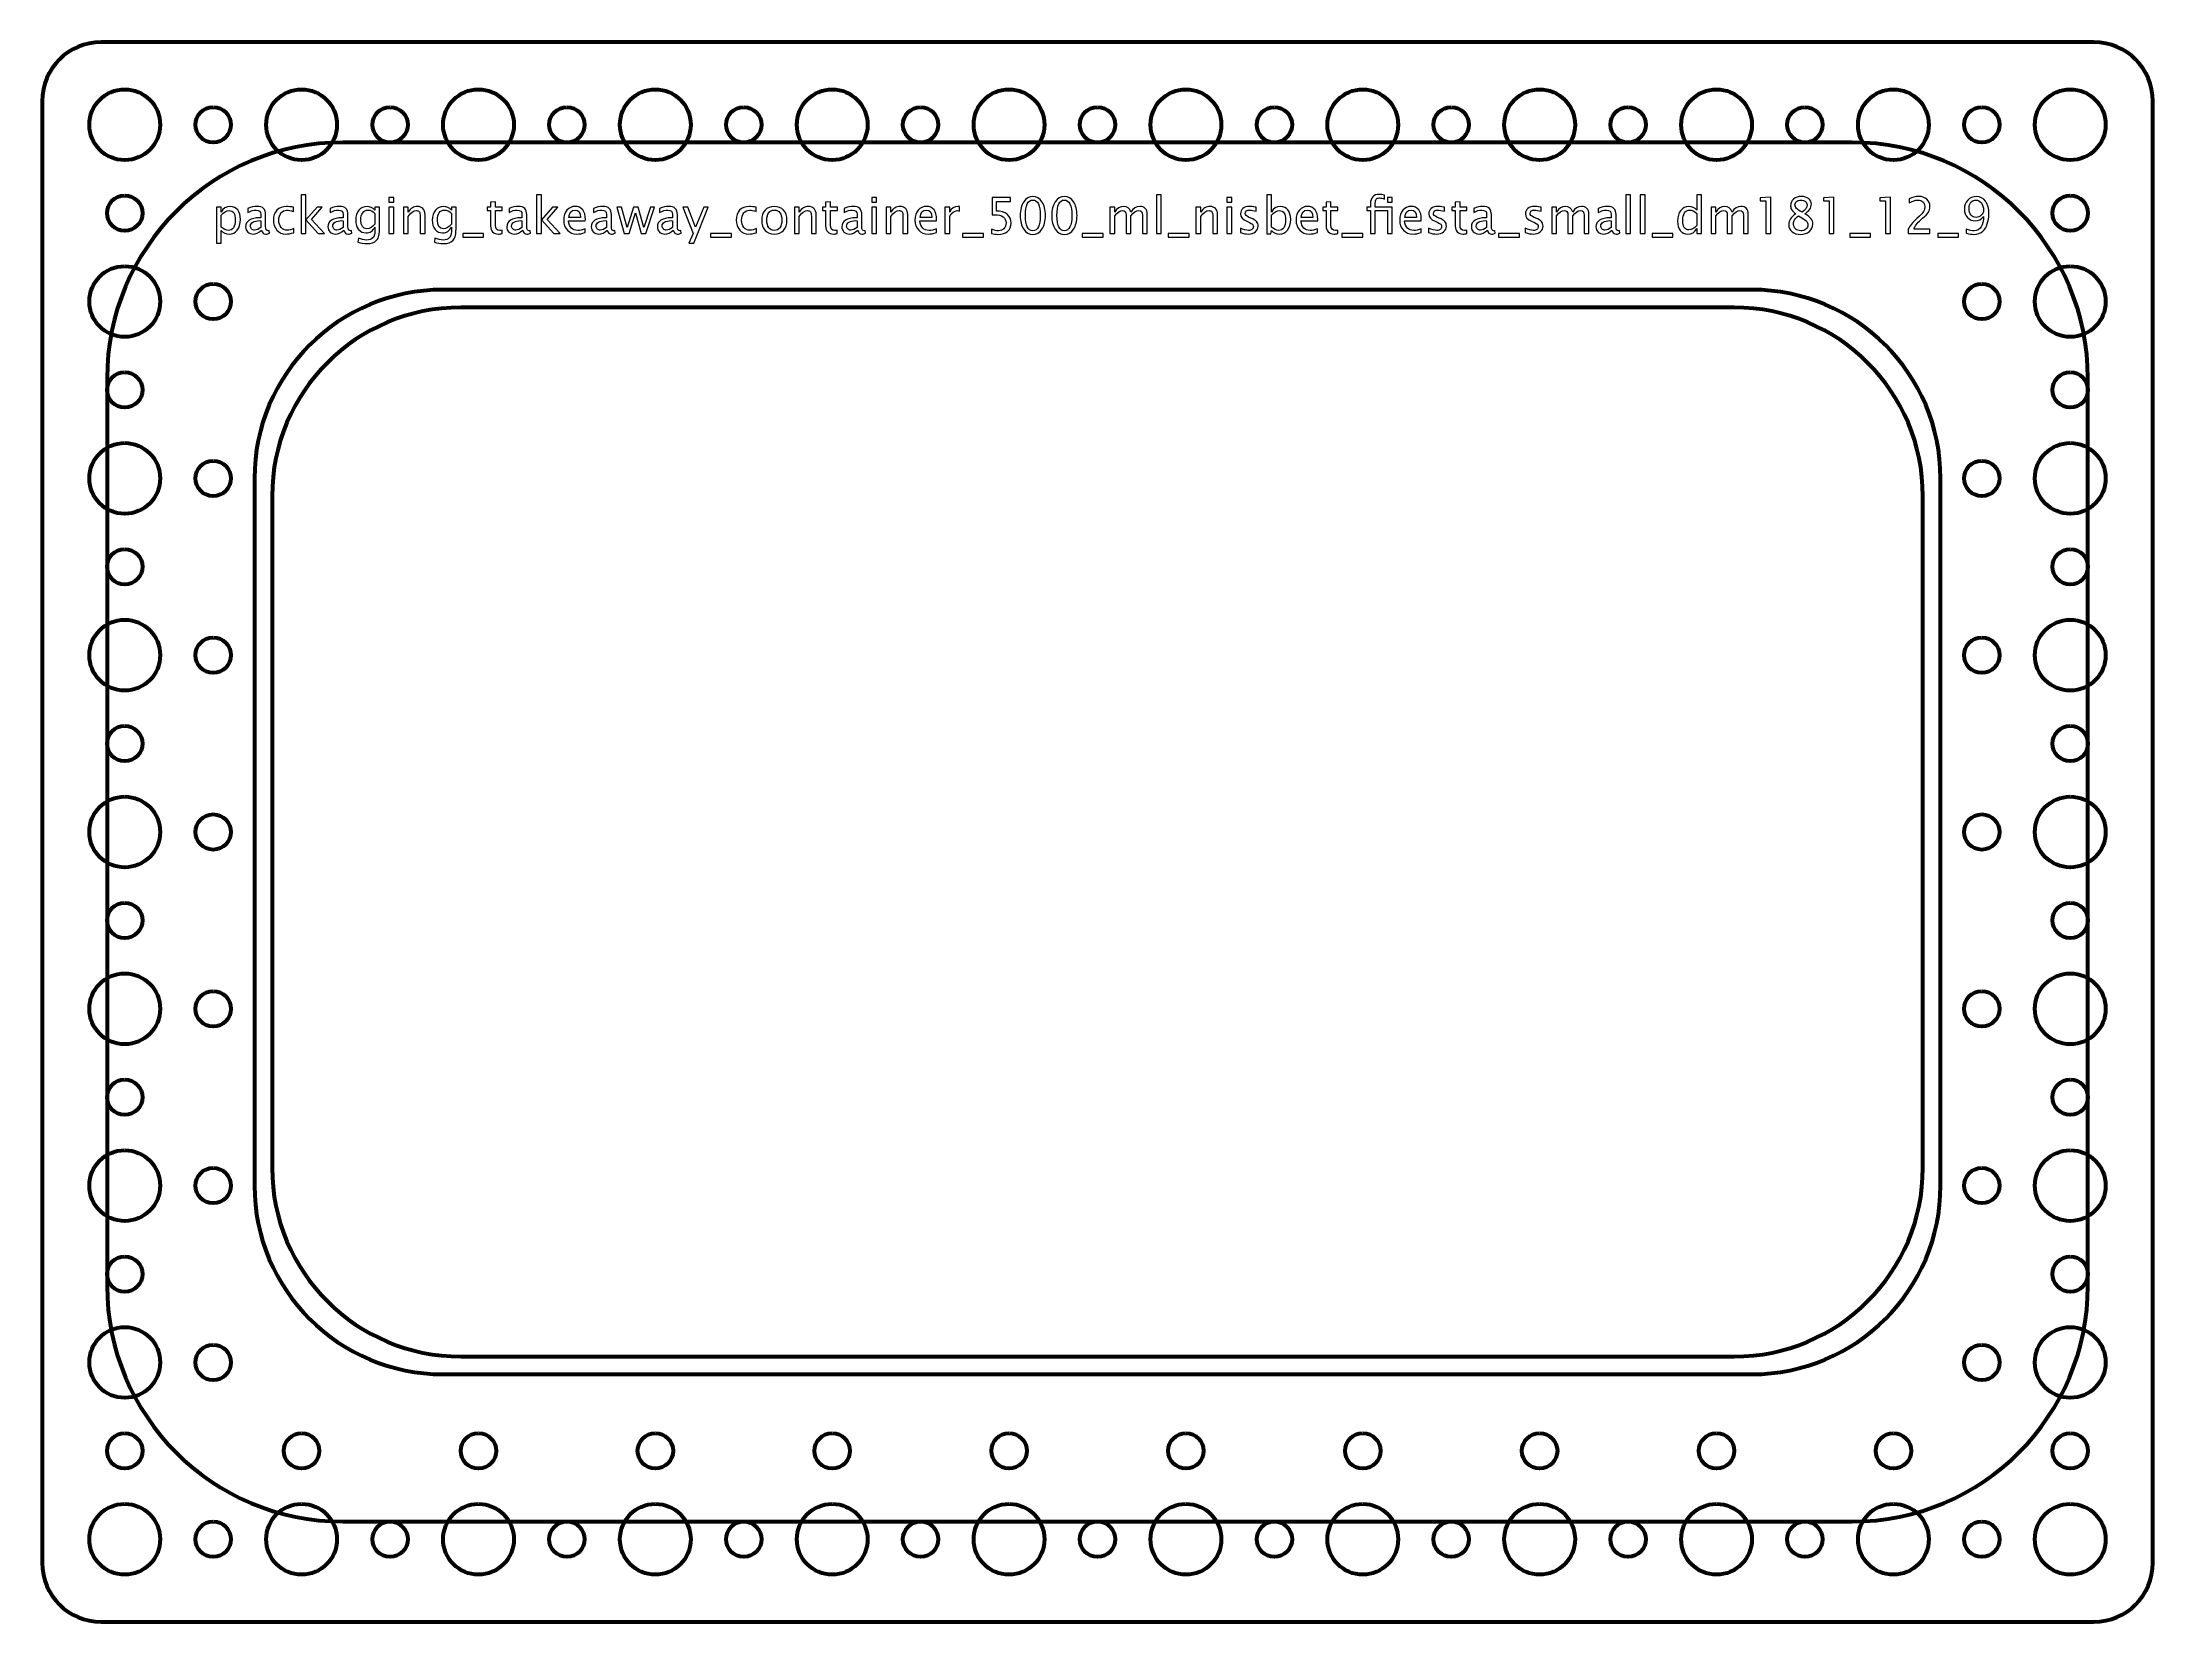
# Model space of a CAD drawing. Header units: centimetres. Extents: x -8.9 to 8.9, y -6.7 to 6.7.
import ezdxf

# ---------------------------------------------------------------- set-up
doc = ezdxf.new("R2010")
doc.units = ezdxf.units.CM
doc.header["$MEASUREMENT"] = 0
doc.layers.add('Layer 1', color=7, linetype='Continuous')

msp = doc.modelspace()

# ---------------------------------------------------------------- linework, layer by layer
at = {"layer": 'Layer 1', "lineweight": 53}
for centre, major_axis in [((-8.24999, 5.99999), (0, 0.30001)), ((-6.74999, 5.99999), (0, 0.30001)), ((-5.24999, 5.99999), (0, 0.30001)), ((-3.74999, 5.99999), (0, 0.30001)), ((-2.24999, 5.99999), (0, 0.30001)), ((-0.74999, 5.99999), (0, 0.30001)), ((0.75001, 5.99999), (0, 0.30001)), ((2.25001, 5.99999), (0, 0.30001)), ((3.75001, 5.99999), (0, 0.30001)), ((5.25001, 5.99999), (0, 0.30001)), ((6.75001, 5.99999), (0, 0.30001)), ((8.25001, 5.99999), (0, 0.30001)), ((-7.5, 6), (0, 0.15)), ((-6, 6), (0, 0.15)), ((-4.5, 6), (0, 0.15)), ((-3, 6), (0, 0.15)), ((-1.5, 6), (0, 0.15)), ((0, 6), (0, 0.15)), ((1.5, 6), (0, 0.15)), ((3, 6), (0, 0.15)), ((4.5, 6), (0, 0.15)), ((6, 6), (0, 0.15)), ((7.5, 6), (0, 0.15)), ((-8.25, 5.25), (0, 0.15)), ((8.25, 5.25), (0, 0.15)), ((-8.24999, 4.49999), (0, 0.30001)), ((8.25001, 4.49999), (0, 0.30001)), ((-7.5, 4.5), (0, 0.15)), ((7.5, 4.5), (0, 0.15)), ((-8.25, 3.75), (0, 0.15)), ((8.25, 3.75), (0, 0.15)), ((-8.24999, 2.99999), (0, 0.30001)), ((8.25001, 2.99999), (0, 0.30001)), ((-7.5, 3), (0, 0.15)), ((7.5, 3), (0, 0.15)), ((-8.25, 2.25), (0, 0.15)), ((8.25, 2.25), (0, 0.15)), ((-8.24999, 1.49999), (0, 0.30001)), ((8.25001, 1.49999), (0, 0.30001)), ((-7.5, 1.5), (0, 0.15)), ((7.5, 1.5), (0, 0.15)), ((-8.25, 0.75), (0, 0.15)), ((8.25, 0.75), (0, 0.15)), ((-8.24999, -0.00001), (0, 0.30001)), ((8.25001, -0.00001), (0, 0.30001)), ((-7.5, 0), (0, 0.15)), ((7.5, 0), (0, 0.15)), ((-8.25, -0.75), (0, 0.15)), ((8.25, -0.75), (0, 0.15)), ((-8.24999, -1.50001), (0, 0.30001)), ((8.25001, -1.50001), (0, 0.30001)), ((-7.5, -1.5), (0, 0.15)), ((7.5, -1.5), (0, 0.15)), ((-8.25, -2.25), (0, 0.15)), ((8.25, -2.25), (0, 0.15)), ((-8.24999, -3.00001), (0, 0.30001)), ((-7.5, -3), (0, 0.15)), ((7.5, -3), (0, 0.15)), ((8.25001, -3.00001), (0, 0.30001)), ((-8.25, -3.75), (0, 0.15)), ((8.25, -3.75), (0, 0.15)), ((-8.24999, -4.50001), (0, 0.30001)), ((8.25001, -4.50001), (0, 0.30001)), ((-7.5, -4.5), (0, 0.15)), ((7.5, -4.5), (0, 0.15)), ((-8.25, -5.25), (0, 0.15)), ((-6.75, -5.25), (0, 0.15)), ((-5.25, -5.25), (0, 0.15)), ((-3.75, -5.25), (0, 0.15)), ((-2.25, -5.25), (0, 0.15)), ((-0.75, -5.25), (0, 0.15)), ((0.75, -5.25), (0, 0.15)), ((2.25, -5.25), (0, 0.15)), ((3.75, -5.25), (0, 0.15)), ((5.25, -5.25), (0, 0.15)), ((6.75, -5.25), (0, 0.15)), ((8.25, -5.25), (0, 0.15)), ((-8.24999, -6.00001), (0, 0.30001)), ((-6.74999, -6.00001), (0, 0.30001)), ((-5.24999, -6.00001), (0, 0.30001)), ((-3.74999, -6.00001), (0, 0.30001)), ((-2.24999, -6.00001), (0, 0.30001)), ((-0.74999, -6.00001), (0, 0.30001)), ((0.75001, -6.00001), (0, 0.30001)), ((2.25001, -6.00001), (0, 0.30001)), ((3.75001, -6.00001), (0, 0.30001)), ((5.25001, -6.00001), (0, 0.30001)), ((6.75001, -6.00001), (0, 0.30001)), ((8.25001, -6.00001), (0, 0.30001)), ((-7.5, -6), (0, 0.15)), ((-6, -6), (0, 0.15)), ((-4.5, -6), (0, 0.15)), ((-3, -6), (0, 0.15)), ((-1.5, -6), (0, 0.15)), ((0, -6), (0, 0.15)), ((1.5, -6), (0, 0.15)), ((3, -6), (0, 0.15)), ((4.5, -6), (0, 0.15)), ((6, -6), (0, 0.15)), ((7.5, -6), (0, 0.15))]:
    msp.add_ellipse(centre, major_axis=major_axis, ratio=1, dxfattribs=at)
for points in [[(-8.95, -6.2), (-8.95, -6.2), (-8.95, 6.2), (-8.95, 6.2), (-8.95, 6.2), (-8.95, 6.47614), (-8.72614, 6.7), (-8.45, 6.7), (-8.45, 6.7), (-8.45, 6.7), (8.45, 6.7), (8.45, 6.7), (8.45, 6.7), (8.72614, 6.7), (8.95, 6.47614), (8.95, 6.2), (8.95, 6.2), (8.95, 6.2), (8.95, -6.2), (8.95, -6.2), (8.95, -6.2), (8.95, -6.47614), (8.72614, -6.7), (8.45, -6.7), (8.45, -6.7), (8.45, -6.7), (-8.45, -6.7), (-8.45, -6.7), (-8.45, -6.7), (-8.72614, -6.7), (-8.95, -6.47614), (-8.95, -6.2)], [(-7.15, -3), (-7.15, -3), (-7.15, 3), (-7.15, 3), (-7.15, 3), (-7.15, 3.88365), (-6.43365, 4.6), (-5.55, 4.6), (-5.55, 4.6), (-5.55, 4.6), (5.55, 4.6), (5.55, 4.6), (5.55, 4.6), (6.43365, 4.6), (7.15, 3.88365), (7.15, 3), (7.15, 3), (7.15, 3), (7.15, -3), (7.15, -3), (7.15, -3), (7.15, -3.88365), (6.43365, -4.6), (5.55, -4.6), (5.55, -4.6), (5.55, -4.6), (-5.55, -4.6), (-5.55, -4.6), (-5.55, -4.6), (-6.43365, -4.6), (-7.15, -3.88365), (-7.15, -3)]]:
    msp.add_open_spline(points, degree=3, knots=[0, 0, 0, 0, 0.11111111, 0.11111111, 0.11111111, 0.11111111, 0.22222222, 0.22222222, 0.22222222, 0.22222222, 0.33333333, 0.33333333, 0.33333333, 0.33333333, 0.44444444, 0.44444444, 0.44444444, 0.44444444, 0.55555556, 0.55555556, 0.55555556, 0.55555556, 0.66666667, 0.66666667, 0.66666667, 0.66666667, 0.77777778, 0.77777778, 0.77777778, 0.77777778, 1, 1, 1, 1], dxfattribs=at)
at = {"layer": 'Layer 1', "color": 5, "lineweight": 53}
for points in [[(-8.4, -3.85), (-8.4, -3.85), (-8.4, 3.85), (-8.4, 3.85), (-8.4, 3.85), (-8.4, 4.95456), (-7.50457, 5.85), (-6.4, 5.85), (-6.4, 5.85), (-6.4, 5.85), (6.4, 5.85), (6.4, 5.85), (6.4, 5.85), (7.50457, 5.85), (8.4, 4.95456), (8.4, 3.85), (8.4, 3.85), (8.4, 3.85), (8.4, -3.85), (8.4, -3.85), (8.4, -3.85), (8.4, -4.95456), (7.50457, -5.85), (6.4, -5.85), (6.4, -5.85), (6.4, -5.85), (-6.4, -5.85), (-6.4, -5.85), (-6.4, -5.85), (-7.50457, -5.85), (-8.4, -4.95456), (-8.4, -3.85)], [(-7, -2.85), (-7, -2.85), (-7, 2.85), (-7, 2.85), (-7, 2.85), (-7, 3.73365), (-6.28365, 4.45), (-5.4, 4.45), (-5.4, 4.45), (-5.4, 4.45), (5.4, 4.45), (5.4, 4.45), (5.4, 4.45), (6.28365, 4.45), (7, 3.73365), (7, 2.85), (7, 2.85), (7, 2.85), (7, -2.85), (7, -2.85), (7, -2.85), (7, -3.73365), (6.28365, -4.45), (5.4, -4.45), (5.4, -4.45), (5.4, -4.45), (-5.4, -4.45), (-5.4, -4.45), (-5.4, -4.45), (-6.28365, -4.45), (-7, -3.73365), (-7, -2.85)]]:
    msp.add_open_spline(points, degree=3, knots=[0, 0, 0, 0, 0.11111111, 0.11111111, 0.11111111, 0.11111111, 0.22222222, 0.22222222, 0.22222222, 0.22222222, 0.33333333, 0.33333333, 0.33333333, 0.33333333, 0.44444444, 0.44444444, 0.44444444, 0.44444444, 0.55555556, 0.55555556, 0.55555556, 0.55555556, 0.66666667, 0.66666667, 0.66666667, 0.66666667, 0.77777778, 0.77777778, 0.77777778, 0.77777778, 1, 1, 1, 1], dxfattribs=at)
at = {"layer": 'Layer 1', "color": 5, "lineweight": 9}
for points, knots in [([(-6.7547, 5.07744), (-6.7547, 5.07744), (-6.7547, 5.40383), (-6.7547, 5.40383), (-6.7547, 5.40383), (-6.7547, 5.40383), (-6.71406, 5.40383), (-6.71406, 5.40383), (-6.71406, 5.40383), (-6.71406, 5.40383), (-6.71406, 5.19294), (-6.71406, 5.19294), (-6.71406, 5.19294), (-6.71406, 5.19294), (-6.61881, 5.3018), (-6.61881, 5.3018), (-6.61881, 5.3018), (-6.61881, 5.3018), (-6.57493, 5.3018), (-6.57493, 5.3018), (-6.57493, 5.3018), (-6.57493, 5.3018), (-6.66594, 5.1971), (-6.66594, 5.1971), (-6.66594, 5.1971), (-6.66594, 5.1971), (-6.55588, 5.07744), (-6.55588, 5.07744), (-6.55588, 5.07744), (-6.55588, 5.07744), (-6.60823, 5.07744), (-6.60823, 5.07744), (-6.60823, 5.07744), (-6.60823, 5.07744), (-6.71406, 5.19252), (-6.71406, 5.19252), (-6.71406, 5.19252), (-6.71406, 5.19252), (-6.71406, 5.07744), (-6.71406, 5.07744), (-6.71406, 5.07744), (-6.71406, 5.07744), (-6.7547, 5.07744), (-6.7547, 5.07744)], [0, 0, 0, 0, 0.08333333, 0.08333333, 0.08333333, 0.08333333, 0.16666667, 0.16666667, 0.16666667, 0.16666667, 0.25, 0.25, 0.25, 0.25, 0.33333333, 0.33333333, 0.33333333, 0.33333333, 0.41666667, 0.41666667, 0.41666667, 0.41666667, 0.5, 0.5, 0.5, 0.5, 0.58333333, 0.58333333, 0.58333333, 0.58333333, 0.66666667, 0.66666667, 0.66666667, 0.66666667, 0.75, 0.75, 0.75, 0.75, 0.83333333, 0.83333333, 0.83333333, 0.83333333, 1, 1, 1, 1]), ([(-6.00956, 5.34287), (-6.00956, 5.34287), (-6.00956, 5.38351), (-6.00956, 5.38351), (-6.00956, 5.38351), (-6.00956, 5.38351), (-5.96892, 5.38351), (-5.96892, 5.38351), (-5.96892, 5.38351), (-5.96892, 5.38351), (-5.96892, 5.34287), (-5.96892, 5.34287), (-5.96892, 5.34287), (-5.96892, 5.34287), (-6.00956, 5.34287), (-6.00956, 5.34287)], [0, 0, 0, 0, 0.2, 0.2, 0.2, 0.2, 0.4, 0.4, 0.4, 0.4, 0.6, 0.6, 0.6, 0.6, 1, 1, 1, 1]), ([(-4.75677, 5.07744), (-4.75677, 5.07744), (-4.75677, 5.40383), (-4.75677, 5.40383), (-4.75677, 5.40383), (-4.75677, 5.40383), (-4.71613, 5.40383), (-4.71613, 5.40383), (-4.71613, 5.40383), (-4.71613, 5.40383), (-4.71613, 5.19294), (-4.71613, 5.19294), (-4.71613, 5.19294), (-4.71613, 5.19294), (-4.62088, 5.3018), (-4.62088, 5.3018), (-4.62088, 5.3018), (-4.62088, 5.3018), (-4.577, 5.3018), (-4.577, 5.3018), (-4.577, 5.3018), (-4.577, 5.3018), (-4.66801, 5.1971), (-4.66801, 5.1971), (-4.66801, 5.1971), (-4.66801, 5.1971), (-4.55795, 5.07744), (-4.55795, 5.07744), (-4.55795, 5.07744), (-4.55795, 5.07744), (-4.6103, 5.07744), (-4.6103, 5.07744), (-4.6103, 5.07744), (-4.6103, 5.07744), (-4.71613, 5.19252), (-4.71613, 5.19252), (-4.71613, 5.19252), (-4.71613, 5.19252), (-4.71613, 5.07744), (-4.71613, 5.07744), (-4.71613, 5.07744), (-4.71613, 5.07744), (-4.75677, 5.07744), (-4.75677, 5.07744)], [0, 0, 0, 0, 0.08333333, 0.08333333, 0.08333333, 0.08333333, 0.16666667, 0.16666667, 0.16666667, 0.16666667, 0.25, 0.25, 0.25, 0.25, 0.33333333, 0.33333333, 0.33333333, 0.33333333, 0.41666667, 0.41666667, 0.41666667, 0.41666667, 0.5, 0.5, 0.5, 0.5, 0.58333333, 0.58333333, 0.58333333, 0.58333333, 0.66666667, 0.66666667, 0.66666667, 0.66666667, 0.75, 0.75, 0.75, 0.75, 0.83333333, 0.83333333, 0.83333333, 0.83333333, 1, 1, 1, 1]), ([(-1.9152, 5.34287), (-1.9152, 5.34287), (-1.9152, 5.38351), (-1.9152, 5.38351), (-1.9152, 5.38351), (-1.9152, 5.38351), (-1.87456, 5.38351), (-1.87456, 5.38351), (-1.87456, 5.38351), (-1.87456, 5.38351), (-1.87456, 5.34287), (-1.87456, 5.34287), (-1.87456, 5.34287), (-1.87456, 5.34287), (-1.9152, 5.34287), (-1.9152, 5.34287)], [0, 0, 0, 0, 0.2, 0.2, 0.2, 0.2, 0.4, 0.4, 0.4, 0.4, 0.6, 0.6, 0.6, 0.6, 1, 1, 1, 1]), ([(-0.89835, 5.07617), (-0.89835, 5.07617), (-0.89835, 5.11258), (-0.89835, 5.11258), (-0.89835, 5.11258), (-0.8781, 5.10439), (-0.85891, 5.1003), (-0.84057, 5.1003), (-0.84057, 5.1003), (-0.82053, 5.1003), (-0.80473, 5.10623), (-0.79323, 5.11808), (-0.79323, 5.11808), (-0.78173, 5.12993), (-0.77601, 5.14623), (-0.77601, 5.16697), (-0.77601, 5.16697), (-0.77601, 5.18927), (-0.78413, 5.20634), (-0.80035, 5.21813), (-0.80035, 5.21813), (-0.81658, 5.22991), (-0.84008, 5.23577), (-0.87077, 5.23577), (-0.87077, 5.23577), (-0.87789, 5.23577), (-0.88544, 5.23527), (-0.89327, 5.23428), (-0.89327, 5.23428), (-0.89327, 5.23428), (-0.89327, 5.38351), (-0.89327, 5.38351), (-0.89327, 5.38351), (-0.89327, 5.38351), (-0.73833, 5.38351), (-0.73833, 5.38351), (-0.73833, 5.38351), (-0.73833, 5.38351), (-0.73833, 5.34795), (-0.73833, 5.34795), (-0.73833, 5.34795), (-0.73833, 5.34795), (-0.85771, 5.34795), (-0.85771, 5.34795), (-0.85771, 5.34795), (-0.85771, 5.34795), (-0.85771, 5.26709), (-0.85771, 5.26709), (-0.85771, 5.26709), (-0.81834, 5.26709), (-0.78765, 5.25806), (-0.76557, 5.24), (-0.76557, 5.24), (-0.74349, 5.22201), (-0.73241, 5.19703), (-0.73241, 5.16507), (-0.73241, 5.16507), (-0.73241, 5.1353), (-0.74243, 5.11201), (-0.76246, 5.09515), (-0.76246, 5.09515), (-0.7825, 5.07829), (-0.81016, 5.06982), (-0.84544, 5.06982), (-0.84544, 5.06982), (-0.86117, 5.06982), (-0.87881, 5.07194), (-0.89835, 5.07617)], [0, 0, 0, 0, 0.05555556, 0.05555556, 0.05555556, 0.05555556, 0.11111111, 0.11111111, 0.11111111, 0.11111111, 0.16666667, 0.16666667, 0.16666667, 0.16666667, 0.22222222, 0.22222222, 0.22222222, 0.22222222, 0.27777778, 0.27777778, 0.27777778, 0.27777778, 0.33333333, 0.33333333, 0.33333333, 0.33333333, 0.38888889, 0.38888889, 0.38888889, 0.38888889, 0.44444444, 0.44444444, 0.44444444, 0.44444444, 0.5, 0.5, 0.5, 0.5, 0.55555556, 0.55555556, 0.55555556, 0.55555556, 0.61111111, 0.61111111, 0.61111111, 0.61111111, 0.66666667, 0.66666667, 0.66666667, 0.66666667, 0.72222222, 0.72222222, 0.72222222, 0.72222222, 0.77777778, 0.77777778, 0.77777778, 0.77777778, 0.83333333, 0.83333333, 0.83333333, 0.83333333, 0.88888889, 0.88888889, 0.88888889, 0.88888889, 1, 1, 1, 1]), ([(-0.54854, 5.06982), (-0.58064, 5.06982), (-0.60653, 5.08457), (-0.62615, 5.11399), (-0.62615, 5.11399), (-0.64583, 5.14341), (-0.65564, 5.18221), (-0.65564, 5.23047), (-0.65564, 5.23047), (-0.65564, 5.27873), (-0.64583, 5.31754), (-0.62615, 5.34696), (-0.62615, 5.34696), (-0.60653, 5.37638), (-0.58064, 5.39113), (-0.54854, 5.39113), (-0.54854, 5.39113), (-0.51629, 5.39113), (-0.4904, 5.37645), (-0.47079, 5.3471), (-0.47079, 5.3471), (-0.45124, 5.31775), (-0.44144, 5.27887), (-0.44144, 5.23047), (-0.44144, 5.23047), (-0.44144, 5.18221), (-0.45124, 5.14341), (-0.47079, 5.11399), (-0.47079, 5.11399), (-0.4904, 5.08457), (-0.51629, 5.06982), (-0.54854, 5.06982)], [0, 0, 0, 0, 0.11111111, 0.11111111, 0.11111111, 0.11111111, 0.22222222, 0.22222222, 0.22222222, 0.22222222, 0.33333333, 0.33333333, 0.33333333, 0.33333333, 0.44444444, 0.44444444, 0.44444444, 0.44444444, 0.55555556, 0.55555556, 0.55555556, 0.55555556, 0.66666667, 0.66666667, 0.66666667, 0.66666667, 0.77777778, 0.77777778, 0.77777778, 0.77777778, 1, 1, 1, 1]), ([(-0.28085, 5.06982), (-0.31295, 5.06982), (-0.33884, 5.08457), (-0.35846, 5.11399), (-0.35846, 5.11399), (-0.37814, 5.14341), (-0.38795, 5.18221), (-0.38795, 5.23047), (-0.38795, 5.23047), (-0.38795, 5.27873), (-0.37814, 5.31754), (-0.35846, 5.34696), (-0.35846, 5.34696), (-0.33884, 5.37638), (-0.31295, 5.39113), (-0.28085, 5.39113), (-0.28085, 5.39113), (-0.2486, 5.39113), (-0.22271, 5.37645), (-0.2031, 5.3471), (-0.2031, 5.3471), (-0.18355, 5.31775), (-0.17375, 5.27887), (-0.17375, 5.23047), (-0.17375, 5.23047), (-0.17375, 5.18221), (-0.18355, 5.14341), (-0.2031, 5.11399), (-0.2031, 5.11399), (-0.22271, 5.08457), (-0.2486, 5.06982), (-0.28085, 5.06982)], [0, 0, 0, 0, 0.11111111, 0.11111111, 0.11111111, 0.11111111, 0.22222222, 0.22222222, 0.22222222, 0.22222222, 0.33333333, 0.33333333, 0.33333333, 0.33333333, 0.44444444, 0.44444444, 0.44444444, 0.44444444, 0.55555556, 0.55555556, 0.55555556, 0.55555556, 0.66666667, 0.66666667, 0.66666667, 0.66666667, 0.77777778, 0.77777778, 0.77777778, 0.77777778, 1, 1, 1, 1]), ([(0.50063, 5.07744), (0.50063, 5.07744), (0.50063, 5.40383), (0.50063, 5.40383), (0.50063, 5.40383), (0.50063, 5.40383), (0.54127, 5.40383), (0.54127, 5.40383), (0.54127, 5.40383), (0.54127, 5.40383), (0.54127, 5.07744), (0.54127, 5.07744), (0.54127, 5.07744), (0.54127, 5.07744), (0.50063, 5.07744), (0.50063, 5.07744)], [0, 0, 0, 0, 0.2, 0.2, 0.2, 0.2, 0.4, 0.4, 0.4, 0.4, 0.6, 0.6, 0.6, 0.6, 1, 1, 1, 1]), ([(1.09739, 5.34287), (1.09739, 5.34287), (1.09739, 5.38351), (1.09739, 5.38351), (1.09739, 5.38351), (1.09739, 5.38351), (1.13803, 5.38351), (1.13803, 5.38351), (1.13803, 5.38351), (1.13803, 5.38351), (1.13803, 5.34287), (1.13803, 5.34287), (1.13803, 5.34287), (1.13803, 5.34287), (1.09739, 5.34287), (1.09739, 5.34287)], [0, 0, 0, 0, 0.2, 0.2, 0.2, 0.2, 0.4, 0.4, 0.4, 0.4, 0.6, 0.6, 0.6, 0.6, 1, 1, 1, 1]), ([(1.43556, 5.0749), (1.43556, 5.0749), (1.43556, 5.40383), (1.43556, 5.40383), (1.43556, 5.40383), (1.43556, 5.40383), (1.4762, 5.40383), (1.4762, 5.40383), (1.4762, 5.40383), (1.4762, 5.40383), (1.4762, 5.2594), (1.4762, 5.2594), (1.4762, 5.2594), (1.49285, 5.2908), (1.5179, 5.30646), (1.55127, 5.30646), (1.55127, 5.30646), (1.57829, 5.30646), (1.59953, 5.29665), (1.61505, 5.27697), (1.61505, 5.27697), (1.63057, 5.25728), (1.63833, 5.2304), (1.63833, 5.19633), (1.63833, 5.19633), (1.63833, 5.15921), (1.62952, 5.12923), (1.61195, 5.10651), (1.61195, 5.10651), (1.59438, 5.08372), (1.57124, 5.07236), (1.54259, 5.07236), (1.54259, 5.07236), (1.51599, 5.07236), (1.49384, 5.08252), (1.4762, 5.10291), (1.4762, 5.10291), (1.4762, 5.10291), (1.47126, 5.0749), (1.47126, 5.0749), (1.47126, 5.0749), (1.47126, 5.0749), (1.43556, 5.0749), (1.43556, 5.0749)], [0, 0, 0, 0, 0.08333333, 0.08333333, 0.08333333, 0.08333333, 0.16666667, 0.16666667, 0.16666667, 0.16666667, 0.25, 0.25, 0.25, 0.25, 0.33333333, 0.33333333, 0.33333333, 0.33333333, 0.41666667, 0.41666667, 0.41666667, 0.41666667, 0.5, 0.5, 0.5, 0.5, 0.58333333, 0.58333333, 0.58333333, 0.58333333, 0.66666667, 0.66666667, 0.66666667, 0.66666667, 0.75, 0.75, 0.75, 0.75, 0.83333333, 0.83333333, 0.83333333, 0.83333333, 1, 1, 1, 1]), ([(2.31547, 5.07744), (2.31547, 5.07744), (2.31547, 5.27133), (2.31547, 5.27133), (2.31547, 5.27133), (2.31547, 5.27133), (2.28365, 5.27133), (2.28365, 5.27133), (2.28365, 5.27133), (2.28365, 5.27133), (2.28365, 5.3018), (2.28365, 5.3018), (2.28365, 5.3018), (2.28365, 5.3018), (2.31547, 5.3018), (2.31547, 5.3018), (2.31547, 5.3018), (2.31547, 5.3018), (2.31547, 5.32869), (2.31547, 5.32869), (2.31547, 5.32869), (2.31547, 5.38217), (2.33988, 5.40891), (2.38871, 5.40891), (2.38871, 5.40891), (2.40239, 5.40891), (2.41792, 5.40665), (2.43527, 5.40213), (2.43527, 5.40213), (2.43527, 5.40213), (2.43527, 5.36954), (2.43527, 5.36954), (2.43527, 5.36954), (2.41686, 5.37546), (2.40211, 5.37843), (2.39103, 5.37843), (2.39103, 5.37843), (2.37756, 5.37843), (2.36839, 5.37525), (2.36352, 5.36883), (2.36352, 5.36883), (2.35858, 5.36241), (2.35611, 5.35049), (2.35611, 5.33306), (2.35611, 5.33306), (2.35611, 5.33306), (2.35611, 5.3018), (2.35611, 5.3018), (2.35611, 5.3018), (2.35611, 5.3018), (2.49919, 5.3018), (2.49919, 5.3018), (2.49919, 5.3018), (2.49919, 5.3018), (2.49919, 5.07744), (2.49919, 5.07744), (2.49919, 5.07744), (2.49919, 5.07744), (2.45856, 5.07744), (2.45856, 5.07744), (2.45856, 5.07744), (2.45856, 5.07744), (2.45856, 5.27133), (2.45856, 5.27133), (2.45856, 5.27133), (2.45856, 5.27133), (2.35611, 5.27133), (2.35611, 5.27133), (2.35611, 5.27133), (2.35611, 5.27133), (2.35611, 5.07744), (2.35611, 5.07744), (2.35611, 5.07744), (2.35611, 5.07744), (2.31547, 5.07744), (2.31547, 5.07744)], [0, 0, 0, 0, 0.05, 0.05, 0.05, 0.05, 0.1, 0.1, 0.1, 0.1, 0.15, 0.15, 0.15, 0.15, 0.2, 0.2, 0.2, 0.2, 0.25, 0.25, 0.25, 0.25, 0.3, 0.3, 0.3, 0.3, 0.35, 0.35, 0.35, 0.35, 0.4, 0.4, 0.4, 0.4, 0.45, 0.45, 0.45, 0.45, 0.5, 0.5, 0.5, 0.5, 0.55, 0.55, 0.55, 0.55, 0.6, 0.6, 0.6, 0.6, 0.65, 0.65, 0.65, 0.65, 0.7, 0.7, 0.7, 0.7, 0.75, 0.75, 0.75, 0.75, 0.8, 0.8, 0.8, 0.8, 0.85, 0.85, 0.85, 0.85, 0.9, 0.9, 0.9, 0.9, 1, 1, 1, 1]), ([(2.45856, 5.34287), (2.45856, 5.34287), (2.45856, 5.38351), (2.45856, 5.38351), (2.45856, 5.38351), (2.45856, 5.38351), (2.49919, 5.38351), (2.49919, 5.38351), (2.49919, 5.38351), (2.49919, 5.38351), (2.49919, 5.34287), (2.49919, 5.34287), (2.49919, 5.34287), (2.49919, 5.34287), (2.45856, 5.34287), (2.45856, 5.34287)], [0, 0, 0, 0, 0.2, 0.2, 0.2, 0.2, 0.4, 0.4, 0.4, 0.4, 0.6, 0.6, 0.6, 0.6, 1, 1, 1, 1]), ([(4.48097, 5.07744), (4.48097, 5.07744), (4.48097, 5.40383), (4.48097, 5.40383), (4.48097, 5.40383), (4.48097, 5.40383), (4.52161, 5.40383), (4.52161, 5.40383), (4.52161, 5.40383), (4.52161, 5.40383), (4.52161, 5.07744), (4.52161, 5.07744), (4.52161, 5.07744), (4.52161, 5.07744), (4.48097, 5.07744), (4.48097, 5.07744)], [0, 0, 0, 0, 0.2, 0.2, 0.2, 0.2, 0.4, 0.4, 0.4, 0.4, 0.6, 0.6, 0.6, 0.6, 1, 1, 1, 1]), ([(4.60331, 5.07744), (4.60331, 5.07744), (4.60331, 5.40383), (4.60331, 5.40383), (4.60331, 5.40383), (4.60331, 5.40383), (4.64395, 5.40383), (4.64395, 5.40383), (4.64395, 5.40383), (4.64395, 5.40383), (4.64395, 5.07744), (4.64395, 5.07744), (4.64395, 5.07744), (4.64395, 5.07744), (4.60331, 5.07744), (4.60331, 5.07744)], [0, 0, 0, 0, 0.2, 0.2, 0.2, 0.2, 0.4, 0.4, 0.4, 0.4, 0.6, 0.6, 0.6, 0.6, 1, 1, 1, 1]), ([(5.08168, 5.07744), (5.08168, 5.07744), (5.08168, 5.11956), (5.08168, 5.11956), (5.08168, 5.11956), (5.06509, 5.08809), (5.04012, 5.07236), (5.00675, 5.07236), (5.00675, 5.07236), (4.97965, 5.07236), (4.95835, 5.08217), (4.94282, 5.10185), (4.94282, 5.10185), (4.9273, 5.12154), (4.91954, 5.14842), (4.91954, 5.1825), (4.91954, 5.1825), (4.91954, 5.21975), (4.92836, 5.24974), (4.94593, 5.27245), (4.94593, 5.27245), (4.96357, 5.2951), (4.98671, 5.30646), (5.01542, 5.30646), (5.01542, 5.30646), (5.04202, 5.30646), (5.06418, 5.2963), (5.08168, 5.27591), (5.08168, 5.27591), (5.08168, 5.27591), (5.08168, 5.40383), (5.08168, 5.40383), (5.08168, 5.40383), (5.08168, 5.40383), (5.12231, 5.40383), (5.12231, 5.40383), (5.12231, 5.40383), (5.12231, 5.40383), (5.12231, 5.07744), (5.12231, 5.07744), (5.12231, 5.07744), (5.12231, 5.07744), (5.08168, 5.07744), (5.08168, 5.07744)], [0, 0, 0, 0, 0.08333333, 0.08333333, 0.08333333, 0.08333333, 0.16666667, 0.16666667, 0.16666667, 0.16666667, 0.25, 0.25, 0.25, 0.25, 0.33333333, 0.33333333, 0.33333333, 0.33333333, 0.41666667, 0.41666667, 0.41666667, 0.41666667, 0.5, 0.5, 0.5, 0.5, 0.58333333, 0.58333333, 0.58333333, 0.58333333, 0.66666667, 0.66666667, 0.66666667, 0.66666667, 0.75, 0.75, 0.75, 0.75, 0.83333333, 0.83333333, 0.83333333, 0.83333333, 1, 1, 1, 1]), ([(5.66926, 5.07744), (5.66926, 5.07744), (5.66926, 5.35303), (5.66926, 5.35303), (5.66926, 5.35303), (5.66926, 5.35303), (5.62058, 5.35303), (5.62058, 5.35303), (5.62058, 5.35303), (5.62058, 5.35303), (5.62058, 5.37843), (5.62058, 5.37843), (5.62058, 5.37843), (5.62058, 5.37843), (5.7099, 5.38605), (5.7099, 5.38605), (5.7099, 5.38605), (5.7099, 5.38605), (5.7099, 5.07744), (5.7099, 5.07744), (5.7099, 5.07744), (5.7099, 5.07744), (5.66926, 5.07744), (5.66926, 5.07744)], [0, 0, 0, 0, 0.14285714, 0.14285714, 0.14285714, 0.14285714, 0.28571429, 0.28571429, 0.28571429, 0.28571429, 0.42857143, 0.42857143, 0.42857143, 0.42857143, 0.57142857, 0.57142857, 0.57142857, 0.57142857, 0.71428571, 0.71428571, 0.71428571, 0.71428571, 1, 1, 1, 1]), ([(5.92341, 5.24402), (5.90661, 5.25573), (5.8949, 5.2666), (5.88834, 5.27669), (5.88834, 5.27669), (5.88178, 5.28671), (5.87853, 5.29884), (5.87853, 5.31302), (5.87853, 5.31302), (5.87853, 5.33617), (5.887, 5.355), (5.90386, 5.36947), (5.90386, 5.36947), (5.9208, 5.38393), (5.94288, 5.39113), (5.97011, 5.39113), (5.97011, 5.39113), (5.99523, 5.39113), (6.01562, 5.38499), (6.03121, 5.37271), (6.03121, 5.37271), (6.04681, 5.36051), (6.05464, 5.34456), (6.05464, 5.32502), (6.05464, 5.32502), (6.05464, 5.29538), (6.03566, 5.26836), (5.99777, 5.24402), (5.99777, 5.24402), (6.04384, 5.22144), (6.06691, 5.1923), (6.06691, 5.1566), (6.06691, 5.1566), (6.06691, 5.13113), (6.05725, 5.11032), (6.03799, 5.09409), (6.03799, 5.09409), (6.01873, 5.07793), (5.99396, 5.06982), (5.96362, 5.06982), (5.96362, 5.06982), (5.93335, 5.06982), (5.90894, 5.07744), (5.89032, 5.09268), (5.89032, 5.09268), (5.87176, 5.10785), (5.86245, 5.12789), (5.86245, 5.15265), (5.86245, 5.15265), (5.86245, 5.18934), (5.88277, 5.21975), (5.92341, 5.24402)], [0, 0, 0, 0, 0.07142857, 0.07142857, 0.07142857, 0.07142857, 0.14285714, 0.14285714, 0.14285714, 0.14285714, 0.21428571, 0.21428571, 0.21428571, 0.21428571, 0.28571429, 0.28571429, 0.28571429, 0.28571429, 0.35714286, 0.35714286, 0.35714286, 0.35714286, 0.42857143, 0.42857143, 0.42857143, 0.42857143, 0.5, 0.5, 0.5, 0.5, 0.57142857, 0.57142857, 0.57142857, 0.57142857, 0.64285714, 0.64285714, 0.64285714, 0.64285714, 0.71428571, 0.71428571, 0.71428571, 0.71428571, 0.78571429, 0.78571429, 0.78571429, 0.78571429, 0.85714286, 0.85714286, 0.85714286, 0.85714286, 1, 1, 1, 1]), ([(6.20464, 5.07744), (6.20464, 5.07744), (6.20464, 5.35303), (6.20464, 5.35303), (6.20464, 5.35303), (6.20464, 5.35303), (6.15596, 5.35303), (6.15596, 5.35303), (6.15596, 5.35303), (6.15596, 5.35303), (6.15596, 5.37843), (6.15596, 5.37843), (6.15596, 5.37843), (6.15596, 5.37843), (6.24528, 5.38605), (6.24528, 5.38605), (6.24528, 5.38605), (6.24528, 5.38605), (6.24528, 5.07744), (6.24528, 5.07744), (6.24528, 5.07744), (6.24528, 5.07744), (6.20464, 5.07744), (6.20464, 5.07744)], [0, 0, 0, 0, 0.14285714, 0.14285714, 0.14285714, 0.14285714, 0.28571429, 0.28571429, 0.28571429, 0.28571429, 0.42857143, 0.42857143, 0.42857143, 0.42857143, 0.57142857, 0.57142857, 0.57142857, 0.57142857, 0.71428571, 0.71428571, 0.71428571, 0.71428571, 1, 1, 1, 1]), ([(6.684, 5.07744), (6.684, 5.07744), (6.684, 5.35303), (6.684, 5.35303), (6.684, 5.35303), (6.684, 5.35303), (6.63532, 5.35303), (6.63532, 5.35303), (6.63532, 5.35303), (6.63532, 5.35303), (6.63532, 5.37843), (6.63532, 5.37843), (6.63532, 5.37843), (6.63532, 5.37843), (6.72464, 5.38605), (6.72464, 5.38605), (6.72464, 5.38605), (6.72464, 5.38605), (6.72464, 5.07744), (6.72464, 5.07744), (6.72464, 5.07744), (6.72464, 5.07744), (6.684, 5.07744), (6.684, 5.07744)], [0, 0, 0, 0, 0.14285714, 0.14285714, 0.14285714, 0.14285714, 0.28571429, 0.28571429, 0.28571429, 0.28571429, 0.42857143, 0.42857143, 0.42857143, 0.42857143, 0.57142857, 0.57142857, 0.57142857, 0.57142857, 0.71428571, 0.71428571, 0.71428571, 0.71428571, 1, 1, 1, 1]), ([(6.87592, 5.07744), (6.87592, 5.07744), (6.87592, 5.113), (6.87592, 5.113), (6.87592, 5.113), (6.88777, 5.14073), (6.91169, 5.171), (6.94774, 5.20366), (6.94774, 5.20366), (6.94774, 5.20366), (6.97102, 5.22455), (6.97102, 5.22455), (6.97102, 5.22455), (7.00101, 5.25178), (7.01604, 5.27873), (7.01604, 5.30554), (7.01604, 5.30554), (7.01604, 5.32269), (7.01089, 5.33609), (7.00066, 5.3459), (7.00066, 5.3459), (6.99043, 5.35571), (6.97625, 5.36065), (6.95825, 5.36065), (6.95825, 5.36065), (6.93723, 5.36065), (6.91232, 5.3526), (6.88354, 5.33652), (6.88354, 5.33652), (6.88354, 5.33652), (6.88354, 5.37208), (6.88354, 5.37208), (6.88354, 5.37208), (6.9107, 5.38478), (6.93772, 5.39113), (6.96467, 5.39113), (6.96467, 5.39113), (6.99332, 5.39113), (7.01632, 5.38344), (7.03368, 5.36799), (7.03368, 5.36799), (7.05096, 5.35253), (7.05964, 5.33207), (7.05964, 5.30653), (7.05964, 5.30653), (7.05964, 5.28819), (7.05527, 5.27189), (7.04652, 5.25771), (7.04652, 5.25771), (7.0377, 5.24346), (7.0214, 5.22624), (6.99748, 5.20592), (6.99748, 5.20592), (6.99748, 5.20592), (6.98175, 5.19252), (6.98175, 5.19252), (6.98175, 5.19252), (6.94901, 5.16479), (6.9301, 5.13826), (6.92502, 5.113), (6.92502, 5.113), (6.92502, 5.113), (7.05837, 5.113), (7.05837, 5.113), (7.05837, 5.113), (7.05837, 5.113), (7.05837, 5.07744), (7.05837, 5.07744), (7.05837, 5.07744), (7.05837, 5.07744), (6.87592, 5.07744), (6.87592, 5.07744)], [0, 0, 0, 0, 0.05263158, 0.05263158, 0.05263158, 0.05263158, 0.10526316, 0.10526316, 0.10526316, 0.10526316, 0.15789474, 0.15789474, 0.15789474, 0.15789474, 0.21052632, 0.21052632, 0.21052632, 0.21052632, 0.26315789, 0.26315789, 0.26315789, 0.26315789, 0.31578947, 0.31578947, 0.31578947, 0.31578947, 0.36842105, 0.36842105, 0.36842105, 0.36842105, 0.42105263, 0.42105263, 0.42105263, 0.42105263, 0.47368421, 0.47368421, 0.47368421, 0.47368421, 0.52631579, 0.52631579, 0.52631579, 0.52631579, 0.57894737, 0.57894737, 0.57894737, 0.57894737, 0.63157895, 0.63157895, 0.63157895, 0.63157895, 0.68421053, 0.68421053, 0.68421053, 0.68421053, 0.73684211, 0.73684211, 0.73684211, 0.73684211, 0.78947368, 0.78947368, 0.78947368, 0.78947368, 0.84210526, 0.84210526, 0.84210526, 0.84210526, 0.89473684, 0.89473684, 0.89473684, 0.89473684, 1, 1, 1, 1]), ([(7.3684, 5.07913), (7.3684, 5.07913), (7.3684, 5.11385), (7.3684, 5.11385), (7.3684, 5.11385), (7.39429, 5.10482), (7.41631, 5.1003), (7.43451, 5.1003), (7.43451, 5.1003), (7.45984, 5.1003), (7.47966, 5.11109), (7.49392, 5.13268), (7.49392, 5.13268), (7.50817, 5.15427), (7.5153, 5.18433), (7.5153, 5.22278), (7.5153, 5.22278), (7.49462, 5.19731), (7.47113, 5.18454), (7.44474, 5.18454), (7.44474, 5.18454), (7.41899, 5.18454), (7.39712, 5.194), (7.37919, 5.21298), (7.37919, 5.21298), (7.36127, 5.23196), (7.35231, 5.25503), (7.35231, 5.28233), (7.35231, 5.28233), (7.35231, 5.31366), (7.36184, 5.33962), (7.38096, 5.36022), (7.38096, 5.36022), (7.40001, 5.38083), (7.424, 5.39113), (7.45292, 5.39113), (7.45292, 5.39113), (7.48616, 5.39113), (7.51233, 5.37779), (7.53145, 5.35112), (7.53145, 5.35112), (7.55057, 5.32445), (7.56017, 5.28798), (7.56017, 5.24162), (7.56017, 5.24162), (7.56017, 5.21213), (7.55558, 5.1844), (7.54634, 5.15844), (7.54634, 5.15844), (7.5371, 5.1324), (7.52475, 5.11222), (7.50916, 5.09776), (7.50916, 5.09776), (7.48926, 5.07913), (7.46301, 5.06982), (7.43056, 5.06982), (7.43056, 5.06982), (7.41454, 5.06982), (7.39387, 5.07292), (7.3684, 5.07913)], [0, 0, 0, 0, 0.0625, 0.0625, 0.0625, 0.0625, 0.125, 0.125, 0.125, 0.125, 0.1875, 0.1875, 0.1875, 0.1875, 0.25, 0.25, 0.25, 0.25, 0.3125, 0.3125, 0.3125, 0.3125, 0.375, 0.375, 0.375, 0.375, 0.4375, 0.4375, 0.4375, 0.4375, 0.5, 0.5, 0.5, 0.5, 0.5625, 0.5625, 0.5625, 0.5625, 0.625, 0.625, 0.625, 0.625, 0.6875, 0.6875, 0.6875, 0.6875, 0.75, 0.75, 0.75, 0.75, 0.8125, 0.8125, 0.8125, 0.8125, 0.875, 0.875, 0.875, 0.875, 1, 1, 1, 1]), ([(-7.47169, 4.99574), (-7.47169, 4.99574), (-7.47169, 5.3018), (-7.47169, 5.3018), (-7.47169, 5.3018), (-7.47169, 5.3018), (-7.43105, 5.3018), (-7.43105, 5.3018), (-7.43105, 5.3018), (-7.43105, 5.3018), (-7.43105, 5.2594), (-7.43105, 5.2594), (-7.43105, 5.2594), (-7.4144, 5.2908), (-7.38935, 5.30646), (-7.35598, 5.30646), (-7.35598, 5.30646), (-7.32896, 5.30646), (-7.30772, 5.29665), (-7.2922, 5.27697), (-7.2922, 5.27697), (-7.27668, 5.25728), (-7.26892, 5.2304), (-7.26892, 5.19633), (-7.26892, 5.19633), (-7.26892, 5.15921), (-7.27773, 5.12923), (-7.2953, 5.10651), (-7.2953, 5.10651), (-7.31287, 5.08372), (-7.33601, 5.07236), (-7.36466, 5.07236), (-7.36466, 5.07236), (-7.39126, 5.07236), (-7.41341, 5.08252), (-7.43105, 5.10291), (-7.43105, 5.10291), (-7.43105, 5.10291), (-7.43105, 4.99574), (-7.43105, 4.99574), (-7.43105, 4.99574), (-7.43105, 4.99574), (-7.47169, 4.99574), (-7.47169, 4.99574)], [0, 0, 0, 0, 0.08333333, 0.08333333, 0.08333333, 0.08333333, 0.16666667, 0.16666667, 0.16666667, 0.16666667, 0.25, 0.25, 0.25, 0.25, 0.33333333, 0.33333333, 0.33333333, 0.33333333, 0.41666667, 0.41666667, 0.41666667, 0.41666667, 0.5, 0.5, 0.5, 0.5, 0.58333333, 0.58333333, 0.58333333, 0.58333333, 0.66666667, 0.66666667, 0.66666667, 0.66666667, 0.75, 0.75, 0.75, 0.75, 0.83333333, 0.83333333, 0.83333333, 0.83333333, 1, 1, 1, 1]), ([(-7.43105, 5.13092), (-7.4101, 5.11222), (-7.39013, 5.10284), (-7.37115, 5.10284), (-7.37115, 5.10284), (-7.35245, 5.10284), (-7.33799, 5.11067), (-7.32783, 5.12626), (-7.32783, 5.12626), (-7.3176, 5.14186), (-7.31252, 5.1638), (-7.31252, 5.19216), (-7.31252, 5.19216), (-7.31252, 5.24466), (-7.32987, 5.2709), (-7.36459, 5.2709), (-7.36459, 5.2709), (-7.38731, 5.2709), (-7.40946, 5.25863), (-7.43105, 5.234), (-7.43105, 5.234), (-7.43105, 5.234), (-7.43105, 5.13092), (-7.43105, 5.13092)], [0, 0, 0, 0, 0.14285714, 0.14285714, 0.14285714, 0.14285714, 0.28571429, 0.28571429, 0.28571429, 0.28571429, 0.42857143, 0.42857143, 0.42857143, 0.42857143, 0.57142857, 0.57142857, 0.57142857, 0.57142857, 0.71428571, 0.71428571, 0.71428571, 0.71428571, 1, 1, 1, 1]), ([(-7.08963, 5.10601), (-7.11404, 5.08358), (-7.13754, 5.07236), (-7.16012, 5.07236), (-7.16012, 5.07236), (-7.17867, 5.07236), (-7.19412, 5.07815), (-7.20633, 5.08979), (-7.20633, 5.08979), (-7.21861, 5.10143), (-7.22474, 5.1161), (-7.22474, 5.13381), (-7.22474, 5.13381), (-7.22474, 5.1583), (-7.21444, 5.17713), (-7.19384, 5.19026), (-7.19384, 5.19026), (-7.17324, 5.20338), (-7.14368, 5.20994), (-7.10515, 5.20994), (-7.10515, 5.20994), (-7.10515, 5.20994), (-7.09563, 5.20994), (-7.09563, 5.20994), (-7.09563, 5.20994), (-7.09563, 5.20994), (-7.09563, 5.23696), (-7.09563, 5.23696), (-7.09563, 5.23696), (-7.09563, 5.263), (-7.10917, 5.27598), (-7.13634, 5.27598), (-7.13634, 5.27598), (-7.15736, 5.27598), (-7.18036, 5.26935), (-7.20527, 5.25609), (-7.20527, 5.25609), (-7.20527, 5.25609), (-7.20527, 5.28953), (-7.20527, 5.28953), (-7.20527, 5.28953), (-7.17789, 5.30082), (-7.15207, 5.30646), (-7.12787, 5.30646), (-7.12787, 5.30646), (-7.10297, 5.30646), (-7.08455, 5.30082), (-7.07277, 5.28946), (-7.07277, 5.28946), (-7.06091, 5.2781), (-7.05499, 5.2606), (-7.05499, 5.23696), (-7.05499, 5.23696), (-7.05499, 5.23696), (-7.05499, 5.13558), (-7.05499, 5.13558), (-7.05499, 5.13558), (-7.05499, 5.11236), (-7.04786, 5.10072), (-7.03354, 5.10072), (-7.03354, 5.10072), (-7.03178, 5.10072), (-7.02917, 5.10101), (-7.02571, 5.10157), (-7.02571, 5.10157), (-7.02571, 5.10157), (-7.02282, 5.07899), (-7.02282, 5.07899), (-7.02282, 5.07899), (-7.03206, 5.07455), (-7.04222, 5.07236), (-7.05337, 5.07236), (-7.05337, 5.07236), (-7.07234, 5.07236), (-7.08441, 5.08358), (-7.08963, 5.10601)], [0, 0, 0, 0, 0.05, 0.05, 0.05, 0.05, 0.1, 0.1, 0.1, 0.1, 0.15, 0.15, 0.15, 0.15, 0.2, 0.2, 0.2, 0.2, 0.25, 0.25, 0.25, 0.25, 0.3, 0.3, 0.3, 0.3, 0.35, 0.35, 0.35, 0.35, 0.4, 0.4, 0.4, 0.4, 0.45, 0.45, 0.45, 0.45, 0.5, 0.5, 0.5, 0.5, 0.55, 0.55, 0.55, 0.55, 0.6, 0.6, 0.6, 0.6, 0.65, 0.65, 0.65, 0.65, 0.7, 0.7, 0.7, 0.7, 0.75, 0.75, 0.75, 0.75, 0.8, 0.8, 0.8, 0.8, 0.85, 0.85, 0.85, 0.85, 0.9, 0.9, 0.9, 0.9, 1, 1, 1, 1]), ([(-6.81573, 5.08421), (-6.84205, 5.07631), (-6.86477, 5.07236), (-6.88389, 5.07236), (-6.88389, 5.07236), (-6.91423, 5.07236), (-6.93935, 5.08358), (-6.95931, 5.10594), (-6.95931, 5.10594), (-6.97928, 5.12838), (-6.9893, 5.15667), (-6.9893, 5.19075), (-6.9893, 5.19075), (-6.9893, 5.22716), (-6.97942, 5.25559), (-6.95967, 5.27591), (-6.95967, 5.27591), (-6.93991, 5.2963), (-6.91232, 5.30646), (-6.87691, 5.30646), (-6.87691, 5.30646), (-6.85948, 5.30646), (-6.83986, 5.30406), (-6.81827, 5.29926), (-6.81827, 5.29926), (-6.81827, 5.29926), (-6.81827, 5.26498), (-6.81827, 5.26498), (-6.81827, 5.26498), (-6.84121, 5.27175), (-6.8599, 5.27514), (-6.8743, 5.27514), (-6.8743, 5.27514), (-6.89518, 5.27514), (-6.9119, 5.2673), (-6.92439, 5.25171), (-6.92439, 5.25171), (-6.93688, 5.23612), (-6.94316, 5.2153), (-6.94316, 5.18934), (-6.94316, 5.18934), (-6.94316, 5.16415), (-6.93667, 5.14383), (-6.92375, 5.12824), (-6.92375, 5.12824), (-6.91084, 5.11272), (-6.89398, 5.10496), (-6.87303, 5.10496), (-6.87303, 5.10496), (-6.85447, 5.10496), (-6.83542, 5.10975), (-6.81573, 5.11935), (-6.81573, 5.11935), (-6.81573, 5.11935), (-6.81573, 5.08421), (-6.81573, 5.08421)], [0, 0, 0, 0, 0.06666667, 0.06666667, 0.06666667, 0.06666667, 0.13333333, 0.13333333, 0.13333333, 0.13333333, 0.2, 0.2, 0.2, 0.2, 0.26666667, 0.26666667, 0.26666667, 0.26666667, 0.33333333, 0.33333333, 0.33333333, 0.33333333, 0.4, 0.4, 0.4, 0.4, 0.46666667, 0.46666667, 0.46666667, 0.46666667, 0.53333333, 0.53333333, 0.53333333, 0.53333333, 0.6, 0.6, 0.6, 0.6, 0.66666667, 0.66666667, 0.66666667, 0.66666667, 0.73333333, 0.73333333, 0.73333333, 0.73333333, 0.8, 0.8, 0.8, 0.8, 0.86666667, 0.86666667, 0.86666667, 0.86666667, 1, 1, 1, 1]), ([(-6.39162, 5.10601), (-6.41603, 5.08358), (-6.43953, 5.07236), (-6.46211, 5.07236), (-6.46211, 5.07236), (-6.48066, 5.07236), (-6.49611, 5.07815), (-6.50832, 5.08979), (-6.50832, 5.08979), (-6.5206, 5.10143), (-6.52673, 5.1161), (-6.52673, 5.13381), (-6.52673, 5.13381), (-6.52673, 5.1583), (-6.51643, 5.17713), (-6.49583, 5.19026), (-6.49583, 5.19026), (-6.47523, 5.20338), (-6.44567, 5.20994), (-6.40714, 5.20994), (-6.40714, 5.20994), (-6.40714, 5.20994), (-6.39762, 5.20994), (-6.39762, 5.20994), (-6.39762, 5.20994), (-6.39762, 5.20994), (-6.39762, 5.23696), (-6.39762, 5.23696), (-6.39762, 5.23696), (-6.39762, 5.263), (-6.41116, 5.27598), (-6.43833, 5.27598), (-6.43833, 5.27598), (-6.45935, 5.27598), (-6.48235, 5.26935), (-6.50726, 5.25609), (-6.50726, 5.25609), (-6.50726, 5.25609), (-6.50726, 5.28953), (-6.50726, 5.28953), (-6.50726, 5.28953), (-6.47988, 5.30082), (-6.45406, 5.30646), (-6.42986, 5.30646), (-6.42986, 5.30646), (-6.40496, 5.30646), (-6.38654, 5.30082), (-6.37476, 5.28946), (-6.37476, 5.28946), (-6.3629, 5.2781), (-6.35698, 5.2606), (-6.35698, 5.23696), (-6.35698, 5.23696), (-6.35698, 5.23696), (-6.35698, 5.13558), (-6.35698, 5.13558), (-6.35698, 5.13558), (-6.35698, 5.11236), (-6.34985, 5.10072), (-6.33553, 5.10072), (-6.33553, 5.10072), (-6.33377, 5.10072), (-6.33116, 5.10101), (-6.3277, 5.10157), (-6.3277, 5.10157), (-6.3277, 5.10157), (-6.32481, 5.07899), (-6.32481, 5.07899), (-6.32481, 5.07899), (-6.33405, 5.07455), (-6.34421, 5.07236), (-6.35536, 5.07236), (-6.35536, 5.07236), (-6.37433, 5.07236), (-6.3864, 5.08358), (-6.39162, 5.10601)], [0, 0, 0, 0, 0.05, 0.05, 0.05, 0.05, 0.1, 0.1, 0.1, 0.1, 0.15, 0.15, 0.15, 0.15, 0.2, 0.2, 0.2, 0.2, 0.25, 0.25, 0.25, 0.25, 0.3, 0.3, 0.3, 0.3, 0.35, 0.35, 0.35, 0.35, 0.4, 0.4, 0.4, 0.4, 0.45, 0.45, 0.45, 0.45, 0.5, 0.5, 0.5, 0.5, 0.55, 0.55, 0.55, 0.55, 0.6, 0.6, 0.6, 0.6, 0.65, 0.65, 0.65, 0.65, 0.7, 0.7, 0.7, 0.7, 0.75, 0.75, 0.75, 0.75, 0.8, 0.8, 0.8, 0.8, 0.85, 0.85, 0.85, 0.85, 0.9, 0.9, 0.9, 0.9, 1, 1, 1, 1]), ([(-6.27266, 5.00293), (-6.27266, 5.00293), (-6.26787, 5.03807), (-6.26787, 5.03807), (-6.26787, 5.03807), (-6.2443, 5.02706), (-6.22095, 5.02156), (-6.19788, 5.02156), (-6.19788, 5.02156), (-6.15209, 5.02156), (-6.12915, 5.04583), (-6.12915, 5.0943), (-6.12915, 5.0943), (-6.12915, 5.0943), (-6.12915, 5.12958), (-6.12915, 5.12958), (-6.12915, 5.12958), (-6.13621, 5.11469), (-6.14623, 5.10319), (-6.15928, 5.09494), (-6.15928, 5.09494), (-6.17233, 5.08668), (-6.18687, 5.08252), (-6.20288, 5.08252), (-6.20288, 5.08252), (-6.23005, 5.08252), (-6.25157, 5.09226), (-6.26744, 5.11173), (-6.26744, 5.11173), (-6.28332, 5.1312), (-6.29129, 5.15759), (-6.29129, 5.19089), (-6.29129, 5.19089), (-6.29129, 5.22497), (-6.28226, 5.25277), (-6.2642, 5.27429), (-6.2642, 5.27429), (-6.24606, 5.29574), (-6.22271, 5.30646), (-6.19399, 5.30646), (-6.19399, 5.30646), (-6.16888, 5.30646), (-6.14722, 5.2963), (-6.12915, 5.27591), (-6.12915, 5.27591), (-6.12915, 5.27591), (-6.12915, 5.3018), (-6.12915, 5.3018), (-6.12915, 5.3018), (-6.12915, 5.3018), (-6.08852, 5.3018), (-6.08852, 5.3018), (-6.08852, 5.3018), (-6.08852, 5.3018), (-6.08852, 5.13868), (-6.08852, 5.13868), (-6.08852, 5.13868), (-6.08852, 5.10362), (-6.09035, 5.07765), (-6.09402, 5.06079), (-6.09402, 5.06079), (-6.09762, 5.04393), (-6.10453, 5.0301), (-6.11455, 5.01937), (-6.11455, 5.01937), (-6.13233, 5.00054), (-6.16013, 4.99108), (-6.19788, 4.99108), (-6.19788, 4.99108), (-6.22377, 4.99108), (-6.24867, 4.99503), (-6.27266, 5.00293)], [0, 0, 0, 0, 0.05263158, 0.05263158, 0.05263158, 0.05263158, 0.10526316, 0.10526316, 0.10526316, 0.10526316, 0.15789474, 0.15789474, 0.15789474, 0.15789474, 0.21052632, 0.21052632, 0.21052632, 0.21052632, 0.26315789, 0.26315789, 0.26315789, 0.26315789, 0.31578947, 0.31578947, 0.31578947, 0.31578947, 0.36842105, 0.36842105, 0.36842105, 0.36842105, 0.42105263, 0.42105263, 0.42105263, 0.42105263, 0.47368421, 0.47368421, 0.47368421, 0.47368421, 0.52631579, 0.52631579, 0.52631579, 0.52631579, 0.57894737, 0.57894737, 0.57894737, 0.57894737, 0.63157895, 0.63157895, 0.63157895, 0.63157895, 0.68421053, 0.68421053, 0.68421053, 0.68421053, 0.73684211, 0.73684211, 0.73684211, 0.73684211, 0.78947368, 0.78947368, 0.78947368, 0.78947368, 0.84210526, 0.84210526, 0.84210526, 0.84210526, 0.89473684, 0.89473684, 0.89473684, 0.89473684, 1, 1, 1, 1]), ([(-6.12915, 5.15505), (-6.12915, 5.15505), (-6.12915, 5.24811), (-6.12915, 5.24811), (-6.12915, 5.24811), (-6.14708, 5.26667), (-6.16662, 5.27598), (-6.18772, 5.27598), (-6.18772, 5.27598), (-6.20648, 5.27598), (-6.22116, 5.2685), (-6.23174, 5.25347), (-6.23174, 5.25347), (-6.2424, 5.23852), (-6.24769, 5.2177), (-6.24769, 5.19117), (-6.24769, 5.19117), (-6.24769, 5.14242), (-6.2304, 5.11808), (-6.19576, 5.11808), (-6.19576, 5.11808), (-6.17219, 5.11808), (-6.14997, 5.13043), (-6.12915, 5.15505)], [0, 0, 0, 0, 0.14285714, 0.14285714, 0.14285714, 0.14285714, 0.28571429, 0.28571429, 0.28571429, 0.28571429, 0.42857143, 0.42857143, 0.42857143, 0.42857143, 0.57142857, 0.57142857, 0.57142857, 0.57142857, 0.71428571, 0.71428571, 0.71428571, 0.71428571, 1, 1, 1, 1]), ([(-6.00956, 5.07744), (-6.00956, 5.07744), (-6.00956, 5.3018), (-6.00956, 5.3018), (-6.00956, 5.3018), (-6.00956, 5.3018), (-5.96892, 5.3018), (-5.96892, 5.3018), (-5.96892, 5.3018), (-5.96892, 5.3018), (-5.96892, 5.07744), (-5.96892, 5.07744), (-5.96892, 5.07744), (-5.96892, 5.07744), (-6.00956, 5.07744), (-6.00956, 5.07744)], [0, 0, 0, 0, 0.2, 0.2, 0.2, 0.2, 0.4, 0.4, 0.4, 0.4, 0.6, 0.6, 0.6, 0.6, 1, 1, 1, 1]), ([(-5.88722, 5.07744), (-5.88722, 5.07744), (-5.88722, 5.3018), (-5.88722, 5.3018), (-5.88722, 5.3018), (-5.88722, 5.3018), (-5.84658, 5.3018), (-5.84658, 5.3018), (-5.84658, 5.3018), (-5.84658, 5.3018), (-5.84658, 5.2594), (-5.84658, 5.2594), (-5.84658, 5.2594), (-5.82506, 5.2908), (-5.79867, 5.30646), (-5.76749, 5.30646), (-5.76749, 5.30646), (-5.74787, 5.30646), (-5.73228, 5.30032), (-5.72078, 5.28798), (-5.72078, 5.28798), (-5.70928, 5.2757), (-5.7035, 5.25912), (-5.7035, 5.23838), (-5.7035, 5.23838), (-5.7035, 5.23838), (-5.7035, 5.07744), (-5.7035, 5.07744), (-5.7035, 5.07744), (-5.7035, 5.07744), (-5.74413, 5.07744), (-5.74413, 5.07744), (-5.74413, 5.07744), (-5.74413, 5.07744), (-5.74413, 5.22511), (-5.74413, 5.22511), (-5.74413, 5.22511), (-5.74413, 5.24176), (-5.7466, 5.25362), (-5.75147, 5.26067), (-5.75147, 5.26067), (-5.75641, 5.2678), (-5.76453, 5.27133), (-5.77588, 5.27133), (-5.77588, 5.27133), (-5.80086, 5.27133), (-5.82443, 5.25503), (-5.84658, 5.22243), (-5.84658, 5.22243), (-5.84658, 5.22243), (-5.84658, 5.07744), (-5.84658, 5.07744), (-5.84658, 5.07744), (-5.84658, 5.07744), (-5.88722, 5.07744), (-5.88722, 5.07744)], [0, 0, 0, 0, 0.06666667, 0.06666667, 0.06666667, 0.06666667, 0.13333333, 0.13333333, 0.13333333, 0.13333333, 0.2, 0.2, 0.2, 0.2, 0.26666667, 0.26666667, 0.26666667, 0.26666667, 0.33333333, 0.33333333, 0.33333333, 0.33333333, 0.4, 0.4, 0.4, 0.4, 0.46666667, 0.46666667, 0.46666667, 0.46666667, 0.53333333, 0.53333333, 0.53333333, 0.53333333, 0.6, 0.6, 0.6, 0.6, 0.66666667, 0.66666667, 0.66666667, 0.66666667, 0.73333333, 0.73333333, 0.73333333, 0.73333333, 0.8, 0.8, 0.8, 0.8, 0.86666667, 0.86666667, 0.86666667, 0.86666667, 1, 1, 1, 1]), ([(-5.62362, 5.00293), (-5.62362, 5.00293), (-5.61883, 5.03807), (-5.61883, 5.03807), (-5.61883, 5.03807), (-5.59526, 5.02706), (-5.57191, 5.02156), (-5.54884, 5.02156), (-5.54884, 5.02156), (-5.50305, 5.02156), (-5.48011, 5.04583), (-5.48011, 5.0943), (-5.48011, 5.0943), (-5.48011, 5.0943), (-5.48011, 5.12958), (-5.48011, 5.12958), (-5.48011, 5.12958), (-5.48717, 5.11469), (-5.49719, 5.10319), (-5.51024, 5.09494), (-5.51024, 5.09494), (-5.52329, 5.08668), (-5.53783, 5.08252), (-5.55384, 5.08252), (-5.55384, 5.08252), (-5.58101, 5.08252), (-5.60253, 5.09226), (-5.6184, 5.11173), (-5.6184, 5.11173), (-5.63428, 5.1312), (-5.64225, 5.15759), (-5.64225, 5.19089), (-5.64225, 5.19089), (-5.64225, 5.22497), (-5.63322, 5.25277), (-5.61516, 5.27429), (-5.61516, 5.27429), (-5.59702, 5.29574), (-5.57367, 5.30646), (-5.54495, 5.30646), (-5.54495, 5.30646), (-5.51984, 5.30646), (-5.49818, 5.2963), (-5.48011, 5.27591), (-5.48011, 5.27591), (-5.48011, 5.27591), (-5.48011, 5.3018), (-5.48011, 5.3018), (-5.48011, 5.3018), (-5.48011, 5.3018), (-5.43948, 5.3018), (-5.43948, 5.3018), (-5.43948, 5.3018), (-5.43948, 5.3018), (-5.43948, 5.13868), (-5.43948, 5.13868), (-5.43948, 5.13868), (-5.43948, 5.10362), (-5.44131, 5.07765), (-5.44498, 5.06079), (-5.44498, 5.06079), (-5.44858, 5.04393), (-5.45549, 5.0301), (-5.46551, 5.01937), (-5.46551, 5.01937), (-5.48329, 5.00054), (-5.51109, 4.99108), (-5.54884, 4.99108), (-5.54884, 4.99108), (-5.57473, 4.99108), (-5.59963, 4.99503), (-5.62362, 5.00293)], [0, 0, 0, 0, 0.05263158, 0.05263158, 0.05263158, 0.05263158, 0.10526316, 0.10526316, 0.10526316, 0.10526316, 0.15789474, 0.15789474, 0.15789474, 0.15789474, 0.21052632, 0.21052632, 0.21052632, 0.21052632, 0.26315789, 0.26315789, 0.26315789, 0.26315789, 0.31578947, 0.31578947, 0.31578947, 0.31578947, 0.36842105, 0.36842105, 0.36842105, 0.36842105, 0.42105263, 0.42105263, 0.42105263, 0.42105263, 0.47368421, 0.47368421, 0.47368421, 0.47368421, 0.52631579, 0.52631579, 0.52631579, 0.52631579, 0.57894737, 0.57894737, 0.57894737, 0.57894737, 0.63157895, 0.63157895, 0.63157895, 0.63157895, 0.68421053, 0.68421053, 0.68421053, 0.68421053, 0.73684211, 0.73684211, 0.73684211, 0.73684211, 0.78947368, 0.78947368, 0.78947368, 0.78947368, 0.84210526, 0.84210526, 0.84210526, 0.84210526, 0.89473684, 0.89473684, 0.89473684, 0.89473684, 1, 1, 1, 1]), ([(-5.48011, 5.15505), (-5.48011, 5.15505), (-5.48011, 5.24811), (-5.48011, 5.24811), (-5.48011, 5.24811), (-5.49804, 5.26667), (-5.51758, 5.27598), (-5.53868, 5.27598), (-5.53868, 5.27598), (-5.55744, 5.27598), (-5.57212, 5.2685), (-5.5827, 5.25347), (-5.5827, 5.25347), (-5.59336, 5.23852), (-5.59865, 5.2177), (-5.59865, 5.19117), (-5.59865, 5.19117), (-5.59865, 5.14242), (-5.58136, 5.11808), (-5.54672, 5.11808), (-5.54672, 5.11808), (-5.52315, 5.11808), (-5.50093, 5.13043), (-5.48011, 5.15505)], [0, 0, 0, 0, 0.14285714, 0.14285714, 0.14285714, 0.14285714, 0.28571429, 0.28571429, 0.28571429, 0.28571429, 0.42857143, 0.42857143, 0.42857143, 0.42857143, 0.57142857, 0.57142857, 0.57142857, 0.57142857, 0.71428571, 0.71428571, 0.71428571, 0.71428571, 1, 1, 1, 1]), ([(-5.04852, 5.07751), (-5.06108, 5.07405), (-5.07202, 5.07236), (-5.08126, 5.07236), (-5.08126, 5.07236), (-5.102, 5.07236), (-5.11816, 5.07829), (-5.12973, 5.09014), (-5.12973, 5.09014), (-5.14137, 5.10199), (-5.14716, 5.11843), (-5.14716, 5.13953), (-5.14716, 5.13953), (-5.14716, 5.13953), (-5.14716, 5.27133), (-5.14716, 5.27133), (-5.14716, 5.27133), (-5.14716, 5.27133), (-5.17524, 5.27133), (-5.17524, 5.27133), (-5.17524, 5.27133), (-5.17524, 5.27133), (-5.17524, 5.3018), (-5.17524, 5.3018), (-5.17524, 5.3018), (-5.17524, 5.3018), (-5.14716, 5.3018), (-5.14716, 5.3018), (-5.14716, 5.3018), (-5.14716, 5.3018), (-5.14716, 5.34237), (-5.14716, 5.34237), (-5.14716, 5.34237), (-5.14716, 5.34237), (-5.10652, 5.34625), (-5.10652, 5.34625), (-5.10652, 5.34625), (-5.10652, 5.34625), (-5.10652, 5.3018), (-5.10652, 5.3018), (-5.10652, 5.3018), (-5.10652, 5.3018), (-5.04767, 5.3018), (-5.04767, 5.3018), (-5.04767, 5.3018), (-5.04767, 5.3018), (-5.04767, 5.27133), (-5.04767, 5.27133), (-5.04767, 5.27133), (-5.04767, 5.27133), (-5.10652, 5.27133), (-5.10652, 5.27133), (-5.10652, 5.27133), (-5.10652, 5.27133), (-5.10652, 5.14687), (-5.10652, 5.14687), (-5.10652, 5.14687), (-5.10652, 5.11752), (-5.09375, 5.10284), (-5.06828, 5.10284), (-5.06828, 5.10284), (-5.06284, 5.10284), (-5.05628, 5.10376), (-5.04852, 5.10552), (-5.04852, 5.10552), (-5.04852, 5.10552), (-5.04852, 5.07751), (-5.04852, 5.07751)], [0, 0, 0, 0, 0.05555556, 0.05555556, 0.05555556, 0.05555556, 0.11111111, 0.11111111, 0.11111111, 0.11111111, 0.16666667, 0.16666667, 0.16666667, 0.16666667, 0.22222222, 0.22222222, 0.22222222, 0.22222222, 0.27777778, 0.27777778, 0.27777778, 0.27777778, 0.33333333, 0.33333333, 0.33333333, 0.33333333, 0.38888889, 0.38888889, 0.38888889, 0.38888889, 0.44444444, 0.44444444, 0.44444444, 0.44444444, 0.5, 0.5, 0.5, 0.5, 0.55555556, 0.55555556, 0.55555556, 0.55555556, 0.61111111, 0.61111111, 0.61111111, 0.61111111, 0.66666667, 0.66666667, 0.66666667, 0.66666667, 0.72222222, 0.72222222, 0.72222222, 0.72222222, 0.77777778, 0.77777778, 0.77777778, 0.77777778, 0.83333333, 0.83333333, 0.83333333, 0.83333333, 0.88888889, 0.88888889, 0.88888889, 0.88888889, 1, 1, 1, 1]), ([(-4.87488, 5.10601), (-4.89929, 5.08358), (-4.92279, 5.07236), (-4.94537, 5.07236), (-4.94537, 5.07236), (-4.96392, 5.07236), (-4.97937, 5.07815), (-4.99158, 5.08979), (-4.99158, 5.08979), (-5.00386, 5.10143), (-5.00999, 5.1161), (-5.00999, 5.13381), (-5.00999, 5.13381), (-5.00999, 5.1583), (-4.99969, 5.17713), (-4.97909, 5.19026), (-4.97909, 5.19026), (-4.95849, 5.20338), (-4.92893, 5.20994), (-4.8904, 5.20994), (-4.8904, 5.20994), (-4.8904, 5.20994), (-4.88088, 5.20994), (-4.88088, 5.20994), (-4.88088, 5.20994), (-4.88088, 5.20994), (-4.88088, 5.23696), (-4.88088, 5.23696), (-4.88088, 5.23696), (-4.88088, 5.263), (-4.89442, 5.27598), (-4.92159, 5.27598), (-4.92159, 5.27598), (-4.94261, 5.27598), (-4.96561, 5.26935), (-4.99052, 5.25609), (-4.99052, 5.25609), (-4.99052, 5.25609), (-4.99052, 5.28953), (-4.99052, 5.28953), (-4.99052, 5.28953), (-4.96314, 5.30082), (-4.93732, 5.30646), (-4.91312, 5.30646), (-4.91312, 5.30646), (-4.88822, 5.30646), (-4.8698, 5.30082), (-4.85802, 5.28946), (-4.85802, 5.28946), (-4.84616, 5.2781), (-4.84024, 5.2606), (-4.84024, 5.23696), (-4.84024, 5.23696), (-4.84024, 5.23696), (-4.84024, 5.13558), (-4.84024, 5.13558), (-4.84024, 5.13558), (-4.84024, 5.11236), (-4.83311, 5.10072), (-4.81879, 5.10072), (-4.81879, 5.10072), (-4.81703, 5.10072), (-4.81442, 5.10101), (-4.81096, 5.10157), (-4.81096, 5.10157), (-4.81096, 5.10157), (-4.80807, 5.07899), (-4.80807, 5.07899), (-4.80807, 5.07899), (-4.81731, 5.07455), (-4.82747, 5.07236), (-4.83862, 5.07236), (-4.83862, 5.07236), (-4.85759, 5.07236), (-4.86966, 5.08358), (-4.87488, 5.10601)], [0, 0, 0, 0, 0.05, 0.05, 0.05, 0.05, 0.1, 0.1, 0.1, 0.1, 0.15, 0.15, 0.15, 0.15, 0.2, 0.2, 0.2, 0.2, 0.25, 0.25, 0.25, 0.25, 0.3, 0.3, 0.3, 0.3, 0.35, 0.35, 0.35, 0.35, 0.4, 0.4, 0.4, 0.4, 0.45, 0.45, 0.45, 0.45, 0.5, 0.5, 0.5, 0.5, 0.55, 0.55, 0.55, 0.55, 0.6, 0.6, 0.6, 0.6, 0.65, 0.65, 0.65, 0.65, 0.7, 0.7, 0.7, 0.7, 0.75, 0.75, 0.75, 0.75, 0.8, 0.8, 0.8, 0.8, 0.85, 0.85, 0.85, 0.85, 0.9, 0.9, 0.9, 0.9, 1, 1, 1, 1]), ([(-4.34465, 5.08464), (-4.37196, 5.07645), (-4.39531, 5.07236), (-4.41479, 5.07236), (-4.41479, 5.07236), (-4.44802, 5.07236), (-4.47504, 5.08337), (-4.49585, 5.10531), (-4.49585, 5.10531), (-4.51667, 5.12725), (-4.52711, 5.15569), (-4.52711, 5.19068), (-4.52711, 5.19068), (-4.52711, 5.22462), (-4.51794, 5.25249), (-4.49952, 5.27429), (-4.49952, 5.27429), (-4.48111, 5.29602), (-4.45754, 5.30688), (-4.42883, 5.30688), (-4.42883, 5.30688), (-4.40166, 5.30688), (-4.38064, 5.29722), (-4.36582, 5.27789), (-4.36582, 5.27789), (-4.351, 5.25855), (-4.3436, 5.23118), (-4.3436, 5.19569), (-4.3436, 5.19569), (-4.3436, 5.19569), (-4.34381, 5.18327), (-4.34381, 5.18327), (-4.34381, 5.18327), (-4.34381, 5.18327), (-4.48562, 5.18327), (-4.48562, 5.18327), (-4.48562, 5.18327), (-4.4797, 5.12965), (-4.45352, 5.10284), (-4.40717, 5.10284), (-4.40717, 5.10284), (-4.39016, 5.10284), (-4.36935, 5.10764), (-4.34465, 5.11723), (-4.34465, 5.11723), (-4.34465, 5.11723), (-4.34465, 5.08464), (-4.34465, 5.08464)], [0, 0, 0, 0, 0.07692308, 0.07692308, 0.07692308, 0.07692308, 0.15384615, 0.15384615, 0.15384615, 0.15384615, 0.23076923, 0.23076923, 0.23076923, 0.23076923, 0.30769231, 0.30769231, 0.30769231, 0.30769231, 0.38461538, 0.38461538, 0.38461538, 0.38461538, 0.46153846, 0.46153846, 0.46153846, 0.46153846, 0.53846154, 0.53846154, 0.53846154, 0.53846154, 0.61538462, 0.61538462, 0.61538462, 0.61538462, 0.69230769, 0.69230769, 0.69230769, 0.69230769, 0.76923077, 0.76923077, 0.76923077, 0.76923077, 0.84615385, 0.84615385, 0.84615385, 0.84615385, 1, 1, 1, 1]), ([(-4.48351, 5.21375), (-4.48351, 5.21375), (-4.38445, 5.21375), (-4.38445, 5.21375), (-4.38445, 5.21375), (-4.38445, 5.25552), (-4.40004, 5.27641), (-4.43116, 5.27641), (-4.43116, 5.27641), (-4.46248, 5.27641), (-4.47991, 5.25552), (-4.48351, 5.21375)], [0, 0, 0, 0, 0.25, 0.25, 0.25, 0.25, 0.5, 0.5, 0.5, 0.5, 1, 1, 1, 1]), ([(-4.15782, 5.10601), (-4.18223, 5.08358), (-4.20573, 5.07236), (-4.22831, 5.07236), (-4.22831, 5.07236), (-4.24686, 5.07236), (-4.26231, 5.07815), (-4.27452, 5.08979), (-4.27452, 5.08979), (-4.2868, 5.10143), (-4.29293, 5.1161), (-4.29293, 5.13381), (-4.29293, 5.13381), (-4.29293, 5.1583), (-4.28263, 5.17713), (-4.26203, 5.19026), (-4.26203, 5.19026), (-4.24143, 5.20338), (-4.21187, 5.20994), (-4.17334, 5.20994), (-4.17334, 5.20994), (-4.17334, 5.20994), (-4.16382, 5.20994), (-4.16382, 5.20994), (-4.16382, 5.20994), (-4.16382, 5.20994), (-4.16382, 5.23696), (-4.16382, 5.23696), (-4.16382, 5.23696), (-4.16382, 5.263), (-4.17736, 5.27598), (-4.20453, 5.27598), (-4.20453, 5.27598), (-4.22555, 5.27598), (-4.24855, 5.26935), (-4.27346, 5.25609), (-4.27346, 5.25609), (-4.27346, 5.25609), (-4.27346, 5.28953), (-4.27346, 5.28953), (-4.27346, 5.28953), (-4.24608, 5.30082), (-4.22026, 5.30646), (-4.19606, 5.30646), (-4.19606, 5.30646), (-4.17116, 5.30646), (-4.15274, 5.30082), (-4.14096, 5.28946), (-4.14096, 5.28946), (-4.1291, 5.2781), (-4.12318, 5.2606), (-4.12318, 5.23696), (-4.12318, 5.23696), (-4.12318, 5.23696), (-4.12318, 5.13558), (-4.12318, 5.13558), (-4.12318, 5.13558), (-4.12318, 5.11236), (-4.11605, 5.10072), (-4.10173, 5.10072), (-4.10173, 5.10072), (-4.09997, 5.10072), (-4.09736, 5.10101), (-4.0939, 5.10157), (-4.0939, 5.10157), (-4.0939, 5.10157), (-4.09101, 5.07899), (-4.09101, 5.07899), (-4.09101, 5.07899), (-4.10025, 5.07455), (-4.11041, 5.07236), (-4.12156, 5.07236), (-4.12156, 5.07236), (-4.14053, 5.07236), (-4.1526, 5.08358), (-4.15782, 5.10601)], [0, 0, 0, 0, 0.05, 0.05, 0.05, 0.05, 0.1, 0.1, 0.1, 0.1, 0.15, 0.15, 0.15, 0.15, 0.2, 0.2, 0.2, 0.2, 0.25, 0.25, 0.25, 0.25, 0.3, 0.3, 0.3, 0.3, 0.35, 0.35, 0.35, 0.35, 0.4, 0.4, 0.4, 0.4, 0.45, 0.45, 0.45, 0.45, 0.5, 0.5, 0.5, 0.5, 0.55, 0.55, 0.55, 0.55, 0.6, 0.6, 0.6, 0.6, 0.65, 0.65, 0.65, 0.65, 0.7, 0.7, 0.7, 0.7, 0.75, 0.75, 0.75, 0.75, 0.8, 0.8, 0.8, 0.8, 0.85, 0.85, 0.85, 0.85, 0.9, 0.9, 0.9, 0.9, 1, 1, 1, 1]), ([(-4.01346, 5.07744), (-4.01346, 5.07744), (-4.07781, 5.3018), (-4.07781, 5.3018), (-4.07781, 5.3018), (-4.07781, 5.3018), (-4.03816, 5.3018), (-4.03816, 5.3018), (-4.03816, 5.3018), (-4.03816, 5.3018), (-3.98884, 5.1276), (-3.98884, 5.1276), (-3.98884, 5.1276), (-3.98884, 5.1276), (-3.93564, 5.3018), (-3.93564, 5.3018), (-3.93564, 5.3018), (-3.93564, 5.3018), (-3.895, 5.3018), (-3.895, 5.3018), (-3.895, 5.3018), (-3.895, 5.3018), (-3.84822, 5.12789), (-3.84822, 5.12789), (-3.84822, 5.12789), (-3.84822, 5.12789), (-3.79164, 5.3018), (-3.79164, 5.3018), (-3.79164, 5.3018), (-3.79164, 5.3018), (-3.75693, 5.3018), (-3.75693, 5.3018), (-3.75693, 5.3018), (-3.75693, 5.3018), (-3.83016, 5.07744), (-3.83016, 5.07744), (-3.83016, 5.07744), (-3.83016, 5.07744), (-3.8708, 5.07744), (-3.8708, 5.07744), (-3.8708, 5.07744), (-3.8708, 5.07744), (-3.91892, 5.25242), (-3.91892, 5.25242), (-3.91892, 5.25242), (-3.91892, 5.25242), (-3.97282, 5.07744), (-3.97282, 5.07744), (-3.97282, 5.07744), (-3.97282, 5.07744), (-4.01346, 5.07744), (-4.01346, 5.07744)], [0, 0, 0, 0, 0.07142857, 0.07142857, 0.07142857, 0.07142857, 0.14285714, 0.14285714, 0.14285714, 0.14285714, 0.21428571, 0.21428571, 0.21428571, 0.21428571, 0.28571429, 0.28571429, 0.28571429, 0.28571429, 0.35714286, 0.35714286, 0.35714286, 0.35714286, 0.42857143, 0.42857143, 0.42857143, 0.42857143, 0.5, 0.5, 0.5, 0.5, 0.57142857, 0.57142857, 0.57142857, 0.57142857, 0.64285714, 0.64285714, 0.64285714, 0.64285714, 0.71428571, 0.71428571, 0.71428571, 0.71428571, 0.78571429, 0.78571429, 0.78571429, 0.78571429, 0.85714286, 0.85714286, 0.85714286, 0.85714286, 1, 1, 1, 1]), ([(-3.59789, 5.10601), (-3.6223, 5.08358), (-3.6458, 5.07236), (-3.66838, 5.07236), (-3.66838, 5.07236), (-3.68693, 5.07236), (-3.70238, 5.07815), (-3.71459, 5.08979), (-3.71459, 5.08979), (-3.72687, 5.10143), (-3.733, 5.1161), (-3.733, 5.13381), (-3.733, 5.13381), (-3.733, 5.1583), (-3.7227, 5.17713), (-3.7021, 5.19026), (-3.7021, 5.19026), (-3.6815, 5.20338), (-3.65194, 5.20994), (-3.61341, 5.20994), (-3.61341, 5.20994), (-3.61341, 5.20994), (-3.60389, 5.20994), (-3.60389, 5.20994), (-3.60389, 5.20994), (-3.60389, 5.20994), (-3.60389, 5.23696), (-3.60389, 5.23696), (-3.60389, 5.23696), (-3.60389, 5.263), (-3.61743, 5.27598), (-3.6446, 5.27598), (-3.6446, 5.27598), (-3.66562, 5.27598), (-3.68862, 5.26935), (-3.71353, 5.25609), (-3.71353, 5.25609), (-3.71353, 5.25609), (-3.71353, 5.28953), (-3.71353, 5.28953), (-3.71353, 5.28953), (-3.68615, 5.30082), (-3.66033, 5.30646), (-3.63613, 5.30646), (-3.63613, 5.30646), (-3.61123, 5.30646), (-3.59281, 5.30082), (-3.58103, 5.28946), (-3.58103, 5.28946), (-3.56917, 5.2781), (-3.56325, 5.2606), (-3.56325, 5.23696), (-3.56325, 5.23696), (-3.56325, 5.23696), (-3.56325, 5.13558), (-3.56325, 5.13558), (-3.56325, 5.13558), (-3.56325, 5.11236), (-3.55612, 5.10072), (-3.5418, 5.10072), (-3.5418, 5.10072), (-3.54004, 5.10072), (-3.53743, 5.10101), (-3.53397, 5.10157), (-3.53397, 5.10157), (-3.53397, 5.10157), (-3.53108, 5.07899), (-3.53108, 5.07899), (-3.53108, 5.07899), (-3.54032, 5.07455), (-3.55048, 5.07236), (-3.56163, 5.07236), (-3.56163, 5.07236), (-3.5806, 5.07236), (-3.59267, 5.08358), (-3.59789, 5.10601)], [0, 0, 0, 0, 0.05, 0.05, 0.05, 0.05, 0.1, 0.1, 0.1, 0.1, 0.15, 0.15, 0.15, 0.15, 0.2, 0.2, 0.2, 0.2, 0.25, 0.25, 0.25, 0.25, 0.3, 0.3, 0.3, 0.3, 0.35, 0.35, 0.35, 0.35, 0.4, 0.4, 0.4, 0.4, 0.45, 0.45, 0.45, 0.45, 0.5, 0.5, 0.5, 0.5, 0.55, 0.55, 0.55, 0.55, 0.6, 0.6, 0.6, 0.6, 0.65, 0.65, 0.65, 0.65, 0.7, 0.7, 0.7, 0.7, 0.75, 0.75, 0.75, 0.75, 0.8, 0.8, 0.8, 0.8, 0.85, 0.85, 0.85, 0.85, 0.9, 0.9, 0.9, 0.9, 1, 1, 1, 1]), ([(-3.46652, 4.99574), (-3.46652, 4.99574), (-3.43011, 5.07716), (-3.43011, 5.07716), (-3.43011, 5.07716), (-3.43011, 5.07716), (-3.51703, 5.3018), (-3.51703, 5.3018), (-3.51703, 5.3018), (-3.51703, 5.3018), (-3.47343, 5.3018), (-3.47343, 5.3018), (-3.47343, 5.3018), (-3.47343, 5.3018), (-3.4088, 5.13191), (-3.4088, 5.13191), (-3.4088, 5.13191), (-3.4088, 5.13191), (-3.33987, 5.3018), (-3.33987, 5.3018), (-3.33987, 5.3018), (-3.33987, 5.3018), (-3.30156, 5.3018), (-3.30156, 5.3018), (-3.30156, 5.3018), (-3.30156, 5.3018), (-3.42418, 4.99574), (-3.42418, 4.99574), (-3.42418, 4.99574), (-3.42418, 4.99574), (-3.46652, 4.99574), (-3.46652, 4.99574)], [0, 0, 0, 0, 0.11111111, 0.11111111, 0.11111111, 0.11111111, 0.22222222, 0.22222222, 0.22222222, 0.22222222, 0.33333333, 0.33333333, 0.33333333, 0.33333333, 0.44444444, 0.44444444, 0.44444444, 0.44444444, 0.55555556, 0.55555556, 0.55555556, 0.55555556, 0.66666667, 0.66666667, 0.66666667, 0.66666667, 0.77777778, 0.77777778, 0.77777778, 0.77777778, 1, 1, 1, 1]), ([(-2.89113, 5.08421), (-2.91745, 5.07631), (-2.94017, 5.07236), (-2.95929, 5.07236), (-2.95929, 5.07236), (-2.98963, 5.07236), (-3.01475, 5.08358), (-3.03471, 5.10594), (-3.03471, 5.10594), (-3.05468, 5.12838), (-3.0647, 5.15667), (-3.0647, 5.19075), (-3.0647, 5.19075), (-3.0647, 5.22716), (-3.05482, 5.25559), (-3.03507, 5.27591), (-3.03507, 5.27591), (-3.01531, 5.2963), (-2.98772, 5.30646), (-2.95231, 5.30646), (-2.95231, 5.30646), (-2.93488, 5.30646), (-2.91526, 5.30406), (-2.89367, 5.29926), (-2.89367, 5.29926), (-2.89367, 5.29926), (-2.89367, 5.26498), (-2.89367, 5.26498), (-2.89367, 5.26498), (-2.91661, 5.27175), (-2.9353, 5.27514), (-2.9497, 5.27514), (-2.9497, 5.27514), (-2.97058, 5.27514), (-2.9873, 5.2673), (-2.99979, 5.25171), (-2.99979, 5.25171), (-3.01228, 5.23612), (-3.01856, 5.2153), (-3.01856, 5.18934), (-3.01856, 5.18934), (-3.01856, 5.16415), (-3.01207, 5.14383), (-2.99915, 5.12824), (-2.99915, 5.12824), (-2.98624, 5.11272), (-2.96938, 5.10496), (-2.94843, 5.10496), (-2.94843, 5.10496), (-2.92987, 5.10496), (-2.91082, 5.10975), (-2.89113, 5.11935), (-2.89113, 5.11935), (-2.89113, 5.11935), (-2.89113, 5.08421), (-2.89113, 5.08421)], [0, 0, 0, 0, 0.06666667, 0.06666667, 0.06666667, 0.06666667, 0.13333333, 0.13333333, 0.13333333, 0.13333333, 0.2, 0.2, 0.2, 0.2, 0.26666667, 0.26666667, 0.26666667, 0.26666667, 0.33333333, 0.33333333, 0.33333333, 0.33333333, 0.4, 0.4, 0.4, 0.4, 0.46666667, 0.46666667, 0.46666667, 0.46666667, 0.53333333, 0.53333333, 0.53333333, 0.53333333, 0.6, 0.6, 0.6, 0.6, 0.66666667, 0.66666667, 0.66666667, 0.66666667, 0.73333333, 0.73333333, 0.73333333, 0.73333333, 0.8, 0.8, 0.8, 0.8, 0.86666667, 0.86666667, 0.86666667, 0.86666667, 1, 1, 1, 1]), ([(-2.74078, 5.07236), (-2.77373, 5.07236), (-2.79983, 5.08287), (-2.81902, 5.1039), (-2.81902, 5.1039), (-2.83828, 5.12492), (-2.84788, 5.1535), (-2.84788, 5.18955), (-2.84788, 5.18955), (-2.84788, 5.22553), (-2.83828, 5.25404), (-2.81902, 5.27499), (-2.81902, 5.27499), (-2.79983, 5.29595), (-2.77373, 5.30646), (-2.74078, 5.30646), (-2.74078, 5.30646), (-2.70783, 5.30646), (-2.68172, 5.29595), (-2.66253, 5.27499), (-2.66253, 5.27499), (-2.64327, 5.25404), (-2.63368, 5.22553), (-2.63368, 5.18955), (-2.63368, 5.18955), (-2.63368, 5.1535), (-2.64327, 5.12492), (-2.66253, 5.1039), (-2.66253, 5.1039), (-2.68172, 5.08287), (-2.70783, 5.07236), (-2.74078, 5.07236)], [0, 0, 0, 0, 0.11111111, 0.11111111, 0.11111111, 0.11111111, 0.22222222, 0.22222222, 0.22222222, 0.22222222, 0.33333333, 0.33333333, 0.33333333, 0.33333333, 0.44444444, 0.44444444, 0.44444444, 0.44444444, 0.55555556, 0.55555556, 0.55555556, 0.55555556, 0.66666667, 0.66666667, 0.66666667, 0.66666667, 0.77777778, 0.77777778, 0.77777778, 0.77777778, 1, 1, 1, 1]), ([(-2.74085, 5.10284), (-2.72074, 5.10284), (-2.70508, 5.11039), (-2.69393, 5.12556), (-2.69393, 5.12556), (-2.68285, 5.14066), (-2.67728, 5.16204), (-2.67728, 5.18955), (-2.67728, 5.18955), (-2.67728, 5.217), (-2.68285, 5.23831), (-2.69393, 5.2534), (-2.69393, 5.2534), (-2.70508, 5.26843), (-2.72074, 5.27598), (-2.74085, 5.27598), (-2.74085, 5.27598), (-2.76103, 5.27598), (-2.77669, 5.26843), (-2.7877, 5.2534), (-2.7877, 5.2534), (-2.79877, 5.23831), (-2.80428, 5.217), (-2.80428, 5.18955), (-2.80428, 5.18955), (-2.80428, 5.16204), (-2.79877, 5.14066), (-2.7877, 5.12556), (-2.7877, 5.12556), (-2.77669, 5.11039), (-2.76103, 5.10284), (-2.74085, 5.10284)], [0, 0, 0, 0, 0.11111111, 0.11111111, 0.11111111, 0.11111111, 0.22222222, 0.22222222, 0.22222222, 0.22222222, 0.33333333, 0.33333333, 0.33333333, 0.33333333, 0.44444444, 0.44444444, 0.44444444, 0.44444444, 0.55555556, 0.55555556, 0.55555556, 0.55555556, 0.66666667, 0.66666667, 0.66666667, 0.66666667, 0.77777778, 0.77777778, 0.77777778, 0.77777778, 1, 1, 1, 1]), ([(-2.57003, 5.07744), (-2.57003, 5.07744), (-2.57003, 5.3018), (-2.57003, 5.3018), (-2.57003, 5.3018), (-2.57003, 5.3018), (-2.52939, 5.3018), (-2.52939, 5.3018), (-2.52939, 5.3018), (-2.52939, 5.3018), (-2.52939, 5.2594), (-2.52939, 5.2594), (-2.52939, 5.2594), (-2.50787, 5.2908), (-2.48148, 5.30646), (-2.4503, 5.30646), (-2.4503, 5.30646), (-2.43068, 5.30646), (-2.41509, 5.30032), (-2.40359, 5.28798), (-2.40359, 5.28798), (-2.39209, 5.2757), (-2.38631, 5.25912), (-2.38631, 5.23838), (-2.38631, 5.23838), (-2.38631, 5.23838), (-2.38631, 5.07744), (-2.38631, 5.07744), (-2.38631, 5.07744), (-2.38631, 5.07744), (-2.42694, 5.07744), (-2.42694, 5.07744), (-2.42694, 5.07744), (-2.42694, 5.07744), (-2.42694, 5.22511), (-2.42694, 5.22511), (-2.42694, 5.22511), (-2.42694, 5.24176), (-2.42941, 5.25362), (-2.43428, 5.26067), (-2.43428, 5.26067), (-2.43922, 5.2678), (-2.44734, 5.27133), (-2.45869, 5.27133), (-2.45869, 5.27133), (-2.48367, 5.27133), (-2.50724, 5.25503), (-2.52939, 5.22243), (-2.52939, 5.22243), (-2.52939, 5.22243), (-2.52939, 5.07744), (-2.52939, 5.07744), (-2.52939, 5.07744), (-2.52939, 5.07744), (-2.57003, 5.07744), (-2.57003, 5.07744)], [0, 0, 0, 0, 0.06666667, 0.06666667, 0.06666667, 0.06666667, 0.13333333, 0.13333333, 0.13333333, 0.13333333, 0.2, 0.2, 0.2, 0.2, 0.26666667, 0.26666667, 0.26666667, 0.26666667, 0.33333333, 0.33333333, 0.33333333, 0.33333333, 0.4, 0.4, 0.4, 0.4, 0.46666667, 0.46666667, 0.46666667, 0.46666667, 0.53333333, 0.53333333, 0.53333333, 0.53333333, 0.6, 0.6, 0.6, 0.6, 0.66666667, 0.66666667, 0.66666667, 0.66666667, 0.73333333, 0.73333333, 0.73333333, 0.73333333, 0.8, 0.8, 0.8, 0.8, 0.86666667, 0.86666667, 0.86666667, 0.86666667, 1, 1, 1, 1]), ([(-2.20695, 5.07751), (-2.21951, 5.07405), (-2.23045, 5.07236), (-2.23969, 5.07236), (-2.23969, 5.07236), (-2.26043, 5.07236), (-2.27659, 5.07829), (-2.28816, 5.09014), (-2.28816, 5.09014), (-2.2998, 5.10199), (-2.30559, 5.11843), (-2.30559, 5.13953), (-2.30559, 5.13953), (-2.30559, 5.13953), (-2.30559, 5.27133), (-2.30559, 5.27133), (-2.30559, 5.27133), (-2.30559, 5.27133), (-2.33367, 5.27133), (-2.33367, 5.27133), (-2.33367, 5.27133), (-2.33367, 5.27133), (-2.33367, 5.3018), (-2.33367, 5.3018), (-2.33367, 5.3018), (-2.33367, 5.3018), (-2.30559, 5.3018), (-2.30559, 5.3018), (-2.30559, 5.3018), (-2.30559, 5.3018), (-2.30559, 5.34237), (-2.30559, 5.34237), (-2.30559, 5.34237), (-2.30559, 5.34237), (-2.26495, 5.34625), (-2.26495, 5.34625), (-2.26495, 5.34625), (-2.26495, 5.34625), (-2.26495, 5.3018), (-2.26495, 5.3018), (-2.26495, 5.3018), (-2.26495, 5.3018), (-2.2061, 5.3018), (-2.2061, 5.3018), (-2.2061, 5.3018), (-2.2061, 5.3018), (-2.2061, 5.27133), (-2.2061, 5.27133), (-2.2061, 5.27133), (-2.2061, 5.27133), (-2.26495, 5.27133), (-2.26495, 5.27133), (-2.26495, 5.27133), (-2.26495, 5.27133), (-2.26495, 5.14687), (-2.26495, 5.14687), (-2.26495, 5.14687), (-2.26495, 5.11752), (-2.25218, 5.10284), (-2.22671, 5.10284), (-2.22671, 5.10284), (-2.22127, 5.10284), (-2.21471, 5.10376), (-2.20695, 5.10552), (-2.20695, 5.10552), (-2.20695, 5.10552), (-2.20695, 5.07751), (-2.20695, 5.07751)], [0, 0, 0, 0, 0.05555556, 0.05555556, 0.05555556, 0.05555556, 0.11111111, 0.11111111, 0.11111111, 0.11111111, 0.16666667, 0.16666667, 0.16666667, 0.16666667, 0.22222222, 0.22222222, 0.22222222, 0.22222222, 0.27777778, 0.27777778, 0.27777778, 0.27777778, 0.33333333, 0.33333333, 0.33333333, 0.33333333, 0.38888889, 0.38888889, 0.38888889, 0.38888889, 0.44444444, 0.44444444, 0.44444444, 0.44444444, 0.5, 0.5, 0.5, 0.5, 0.55555556, 0.55555556, 0.55555556, 0.55555556, 0.61111111, 0.61111111, 0.61111111, 0.61111111, 0.66666667, 0.66666667, 0.66666667, 0.66666667, 0.72222222, 0.72222222, 0.72222222, 0.72222222, 0.77777778, 0.77777778, 0.77777778, 0.77777778, 0.83333333, 0.83333333, 0.83333333, 0.83333333, 0.88888889, 0.88888889, 0.88888889, 0.88888889, 1, 1, 1, 1]), ([(-2.03331, 5.10601), (-2.05772, 5.08358), (-2.08122, 5.07236), (-2.1038, 5.07236), (-2.1038, 5.07236), (-2.12235, 5.07236), (-2.1378, 5.07815), (-2.15001, 5.08979), (-2.15001, 5.08979), (-2.16229, 5.10143), (-2.16842, 5.1161), (-2.16842, 5.13381), (-2.16842, 5.13381), (-2.16842, 5.1583), (-2.15812, 5.17713), (-2.13752, 5.19026), (-2.13752, 5.19026), (-2.11692, 5.20338), (-2.08736, 5.20994), (-2.04883, 5.20994), (-2.04883, 5.20994), (-2.04883, 5.20994), (-2.03931, 5.20994), (-2.03931, 5.20994), (-2.03931, 5.20994), (-2.03931, 5.20994), (-2.03931, 5.23696), (-2.03931, 5.23696), (-2.03931, 5.23696), (-2.03931, 5.263), (-2.05285, 5.27598), (-2.08002, 5.27598), (-2.08002, 5.27598), (-2.10104, 5.27598), (-2.12404, 5.26935), (-2.14895, 5.25609), (-2.14895, 5.25609), (-2.14895, 5.25609), (-2.14895, 5.28953), (-2.14895, 5.28953), (-2.14895, 5.28953), (-2.12157, 5.30082), (-2.09575, 5.30646), (-2.07155, 5.30646), (-2.07155, 5.30646), (-2.04665, 5.30646), (-2.02823, 5.30082), (-2.01645, 5.28946), (-2.01645, 5.28946), (-2.00459, 5.2781), (-1.99867, 5.2606), (-1.99867, 5.23696), (-1.99867, 5.23696), (-1.99867, 5.23696), (-1.99867, 5.13558), (-1.99867, 5.13558), (-1.99867, 5.13558), (-1.99867, 5.11236), (-1.99154, 5.10072), (-1.97722, 5.10072), (-1.97722, 5.10072), (-1.97546, 5.10072), (-1.97285, 5.10101), (-1.96939, 5.10157), (-1.96939, 5.10157), (-1.96939, 5.10157), (-1.9665, 5.07899), (-1.9665, 5.07899), (-1.9665, 5.07899), (-1.97574, 5.07455), (-1.9859, 5.07236), (-1.99705, 5.07236), (-1.99705, 5.07236), (-2.01602, 5.07236), (-2.02809, 5.08358), (-2.03331, 5.10601)], [0, 0, 0, 0, 0.05, 0.05, 0.05, 0.05, 0.1, 0.1, 0.1, 0.1, 0.15, 0.15, 0.15, 0.15, 0.2, 0.2, 0.2, 0.2, 0.25, 0.25, 0.25, 0.25, 0.3, 0.3, 0.3, 0.3, 0.35, 0.35, 0.35, 0.35, 0.4, 0.4, 0.4, 0.4, 0.45, 0.45, 0.45, 0.45, 0.5, 0.5, 0.5, 0.5, 0.55, 0.55, 0.55, 0.55, 0.6, 0.6, 0.6, 0.6, 0.65, 0.65, 0.65, 0.65, 0.7, 0.7, 0.7, 0.7, 0.75, 0.75, 0.75, 0.75, 0.8, 0.8, 0.8, 0.8, 0.85, 0.85, 0.85, 0.85, 0.9, 0.9, 0.9, 0.9, 1, 1, 1, 1]), ([(-1.9152, 5.07744), (-1.9152, 5.07744), (-1.9152, 5.3018), (-1.9152, 5.3018), (-1.9152, 5.3018), (-1.9152, 5.3018), (-1.87456, 5.3018), (-1.87456, 5.3018), (-1.87456, 5.3018), (-1.87456, 5.3018), (-1.87456, 5.07744), (-1.87456, 5.07744), (-1.87456, 5.07744), (-1.87456, 5.07744), (-1.9152, 5.07744), (-1.9152, 5.07744)], [0, 0, 0, 0, 0.2, 0.2, 0.2, 0.2, 0.4, 0.4, 0.4, 0.4, 0.6, 0.6, 0.6, 0.6, 1, 1, 1, 1]), ([(-1.79286, 5.07744), (-1.79286, 5.07744), (-1.79286, 5.3018), (-1.79286, 5.3018), (-1.79286, 5.3018), (-1.79286, 5.3018), (-1.75222, 5.3018), (-1.75222, 5.3018), (-1.75222, 5.3018), (-1.75222, 5.3018), (-1.75222, 5.2594), (-1.75222, 5.2594), (-1.75222, 5.2594), (-1.7307, 5.2908), (-1.70431, 5.30646), (-1.67313, 5.30646), (-1.67313, 5.30646), (-1.65351, 5.30646), (-1.63792, 5.30032), (-1.62642, 5.28798), (-1.62642, 5.28798), (-1.61492, 5.2757), (-1.60914, 5.25912), (-1.60914, 5.23838), (-1.60914, 5.23838), (-1.60914, 5.23838), (-1.60914, 5.07744), (-1.60914, 5.07744), (-1.60914, 5.07744), (-1.60914, 5.07744), (-1.64977, 5.07744), (-1.64977, 5.07744), (-1.64977, 5.07744), (-1.64977, 5.07744), (-1.64977, 5.22511), (-1.64977, 5.22511), (-1.64977, 5.22511), (-1.64977, 5.24176), (-1.65224, 5.25362), (-1.65711, 5.26067), (-1.65711, 5.26067), (-1.66205, 5.2678), (-1.67017, 5.27133), (-1.68152, 5.27133), (-1.68152, 5.27133), (-1.7065, 5.27133), (-1.73007, 5.25503), (-1.75222, 5.22243), (-1.75222, 5.22243), (-1.75222, 5.22243), (-1.75222, 5.07744), (-1.75222, 5.07744), (-1.75222, 5.07744), (-1.75222, 5.07744), (-1.79286, 5.07744), (-1.79286, 5.07744)], [0, 0, 0, 0, 0.06666667, 0.06666667, 0.06666667, 0.06666667, 0.13333333, 0.13333333, 0.13333333, 0.13333333, 0.2, 0.2, 0.2, 0.2, 0.26666667, 0.26666667, 0.26666667, 0.26666667, 0.33333333, 0.33333333, 0.33333333, 0.33333333, 0.4, 0.4, 0.4, 0.4, 0.46666667, 0.46666667, 0.46666667, 0.46666667, 0.53333333, 0.53333333, 0.53333333, 0.53333333, 0.6, 0.6, 0.6, 0.6, 0.66666667, 0.66666667, 0.66666667, 0.66666667, 0.73333333, 0.73333333, 0.73333333, 0.73333333, 0.8, 0.8, 0.8, 0.8, 0.86666667, 0.86666667, 0.86666667, 0.86666667, 1, 1, 1, 1]), ([(-1.36543, 5.08464), (-1.39274, 5.07645), (-1.41609, 5.07236), (-1.43557, 5.07236), (-1.43557, 5.07236), (-1.4688, 5.07236), (-1.49582, 5.08337), (-1.51663, 5.10531), (-1.51663, 5.10531), (-1.53745, 5.12725), (-1.54789, 5.15569), (-1.54789, 5.19068), (-1.54789, 5.19068), (-1.54789, 5.22462), (-1.53872, 5.25249), (-1.5203, 5.27429), (-1.5203, 5.27429), (-1.50189, 5.29602), (-1.47832, 5.30688), (-1.44961, 5.30688), (-1.44961, 5.30688), (-1.42244, 5.30688), (-1.40142, 5.29722), (-1.3866, 5.27789), (-1.3866, 5.27789), (-1.37178, 5.25855), (-1.36438, 5.23118), (-1.36438, 5.19569), (-1.36438, 5.19569), (-1.36438, 5.19569), (-1.36459, 5.18327), (-1.36459, 5.18327), (-1.36459, 5.18327), (-1.36459, 5.18327), (-1.5064, 5.18327), (-1.5064, 5.18327), (-1.5064, 5.18327), (-1.50048, 5.12965), (-1.4743, 5.10284), (-1.42795, 5.10284), (-1.42795, 5.10284), (-1.41094, 5.10284), (-1.39013, 5.10764), (-1.36543, 5.11723), (-1.36543, 5.11723), (-1.36543, 5.11723), (-1.36543, 5.08464), (-1.36543, 5.08464)], [0, 0, 0, 0, 0.07692308, 0.07692308, 0.07692308, 0.07692308, 0.15384615, 0.15384615, 0.15384615, 0.15384615, 0.23076923, 0.23076923, 0.23076923, 0.23076923, 0.30769231, 0.30769231, 0.30769231, 0.30769231, 0.38461538, 0.38461538, 0.38461538, 0.38461538, 0.46153846, 0.46153846, 0.46153846, 0.46153846, 0.53846154, 0.53846154, 0.53846154, 0.53846154, 0.61538462, 0.61538462, 0.61538462, 0.61538462, 0.69230769, 0.69230769, 0.69230769, 0.69230769, 0.76923077, 0.76923077, 0.76923077, 0.76923077, 0.84615385, 0.84615385, 0.84615385, 0.84615385, 1, 1, 1, 1]), ([(-1.50429, 5.21375), (-1.50429, 5.21375), (-1.40523, 5.21375), (-1.40523, 5.21375), (-1.40523, 5.21375), (-1.40523, 5.25552), (-1.42082, 5.27641), (-1.45194, 5.27641), (-1.45194, 5.27641), (-1.48326, 5.27641), (-1.50069, 5.25552), (-1.50429, 5.21375)], [0, 0, 0, 0, 0.25, 0.25, 0.25, 0.25, 0.5, 0.5, 0.5, 0.5, 1, 1, 1, 1]), ([(-1.29424, 5.07744), (-1.29424, 5.07744), (-1.29424, 5.3018), (-1.29424, 5.3018), (-1.29424, 5.3018), (-1.29424, 5.3018), (-1.2536, 5.3018), (-1.2536, 5.3018), (-1.2536, 5.3018), (-1.2536, 5.3018), (-1.2536, 5.2594), (-1.2536, 5.2594), (-1.2536, 5.2594), (-1.23744, 5.2908), (-1.21402, 5.30646), (-1.18326, 5.30646), (-1.18326, 5.30646), (-1.17909, 5.30646), (-1.17472, 5.30611), (-1.1702, 5.3054), (-1.1702, 5.3054), (-1.1702, 5.3054), (-1.1702, 5.26737), (-1.1702, 5.26737), (-1.1702, 5.26737), (-1.17726, 5.2697), (-1.18347, 5.2709), (-1.18883, 5.2709), (-1.18883, 5.2709), (-1.21465, 5.2709), (-1.23624, 5.25566), (-1.2536, 5.22511), (-1.2536, 5.22511), (-1.2536, 5.22511), (-1.2536, 5.07744), (-1.2536, 5.07744), (-1.2536, 5.07744), (-1.2536, 5.07744), (-1.29424, 5.07744), (-1.29424, 5.07744)], [0, 0, 0, 0, 0.09090909, 0.09090909, 0.09090909, 0.09090909, 0.18181818, 0.18181818, 0.18181818, 0.18181818, 0.27272727, 0.27272727, 0.27272727, 0.27272727, 0.36363636, 0.36363636, 0.36363636, 0.36363636, 0.45454545, 0.45454545, 0.45454545, 0.45454545, 0.54545455, 0.54545455, 0.54545455, 0.54545455, 0.63636364, 0.63636364, 0.63636364, 0.63636364, 0.72727273, 0.72727273, 0.72727273, 0.72727273, 0.81818182, 0.81818182, 0.81818182, 0.81818182, 1, 1, 1, 1]), ([(-0.54861, 5.1003), (-0.5062, 5.1003), (-0.48504, 5.14369), (-0.48504, 5.23047), (-0.48504, 5.23047), (-0.48504, 5.31726), (-0.5062, 5.36065), (-0.54861, 5.36065), (-0.54861, 5.36065), (-0.59087, 5.36065), (-0.61204, 5.31726), (-0.61204, 5.23047), (-0.61204, 5.23047), (-0.61204, 5.14369), (-0.59087, 5.1003), (-0.54861, 5.1003)], [0, 0, 0, 0, 0.2, 0.2, 0.2, 0.2, 0.4, 0.4, 0.4, 0.4, 0.6, 0.6, 0.6, 0.6, 1, 1, 1, 1]), ([(-0.28092, 5.1003), (-0.23851, 5.1003), (-0.21735, 5.14369), (-0.21735, 5.23047), (-0.21735, 5.23047), (-0.21735, 5.31726), (-0.23851, 5.36065), (-0.28092, 5.36065), (-0.28092, 5.36065), (-0.32318, 5.36065), (-0.34435, 5.31726), (-0.34435, 5.23047), (-0.34435, 5.23047), (-0.34435, 5.14369), (-0.32318, 5.1003), (-0.28092, 5.1003)], [0, 0, 0, 0, 0.2, 0.2, 0.2, 0.2, 0.4, 0.4, 0.4, 0.4, 0.6, 0.6, 0.6, 0.6, 1, 1, 1, 1]), ([(0.10538, 5.07744), (0.10538, 5.07744), (0.10538, 5.3018), (0.10538, 5.3018), (0.10538, 5.3018), (0.10538, 5.3018), (0.14602, 5.3018), (0.14602, 5.3018), (0.14602, 5.3018), (0.14602, 5.3018), (0.14602, 5.2594), (0.14602, 5.2594), (0.14602, 5.2594), (0.16585, 5.2908), (0.19125, 5.30646), (0.22236, 5.30646), (0.22236, 5.30646), (0.25235, 5.30646), (0.27274, 5.2908), (0.2836, 5.2594), (0.2836, 5.2594), (0.30286, 5.29108), (0.32798, 5.30688), (0.35881, 5.30688), (0.35881, 5.30688), (0.3785, 5.30688), (0.39381, 5.3011), (0.40474, 5.28946), (0.40474, 5.28946), (0.41568, 5.27782), (0.42118, 5.26152), (0.42118, 5.24056), (0.42118, 5.24056), (0.42118, 5.24056), (0.42118, 5.07744), (0.42118, 5.07744), (0.42118, 5.07744), (0.42118, 5.07744), (0.38054, 5.07744), (0.38054, 5.07744), (0.38054, 5.07744), (0.38054, 5.07744), (0.38054, 5.23386), (0.38054, 5.23386), (0.38054, 5.23386), (0.38054, 5.2594), (0.37038, 5.27217), (0.35006, 5.27217), (0.35006, 5.27217), (0.32897, 5.27217), (0.30681, 5.25728), (0.2836, 5.22744), (0.2836, 5.22744), (0.2836, 5.22744), (0.2836, 5.07744), (0.2836, 5.07744), (0.2836, 5.07744), (0.2836, 5.07744), (0.24296, 5.07744), (0.24296, 5.07744), (0.24296, 5.07744), (0.24296, 5.07744), (0.24296, 5.234), (0.24296, 5.234), (0.24296, 5.234), (0.24296, 5.25975), (0.23266, 5.2726), (0.21199, 5.2726), (0.21199, 5.2726), (0.19146, 5.2726), (0.16944, 5.25764), (0.14602, 5.22765), (0.14602, 5.22765), (0.14602, 5.22765), (0.14602, 5.07744), (0.14602, 5.07744), (0.14602, 5.07744), (0.14602, 5.07744), (0.10538, 5.07744), (0.10538, 5.07744)], [0, 0, 0, 0, 0.04761905, 0.04761905, 0.04761905, 0.04761905, 0.0952381, 0.0952381, 0.0952381, 0.0952381, 0.14285714, 0.14285714, 0.14285714, 0.14285714, 0.19047619, 0.19047619, 0.19047619, 0.19047619, 0.23809524, 0.23809524, 0.23809524, 0.23809524, 0.28571429, 0.28571429, 0.28571429, 0.28571429, 0.33333333, 0.33333333, 0.33333333, 0.33333333, 0.38095238, 0.38095238, 0.38095238, 0.38095238, 0.42857143, 0.42857143, 0.42857143, 0.42857143, 0.47619048, 0.47619048, 0.47619048, 0.47619048, 0.52380952, 0.52380952, 0.52380952, 0.52380952, 0.57142857, 0.57142857, 0.57142857, 0.57142857, 0.61904762, 0.61904762, 0.61904762, 0.61904762, 0.66666667, 0.66666667, 0.66666667, 0.66666667, 0.71428571, 0.71428571, 0.71428571, 0.71428571, 0.76190476, 0.76190476, 0.76190476, 0.76190476, 0.80952381, 0.80952381, 0.80952381, 0.80952381, 0.85714286, 0.85714286, 0.85714286, 0.85714286, 0.9047619, 0.9047619, 0.9047619, 0.9047619, 1, 1, 1, 1]), ([(0.83464, 5.07744), (0.83464, 5.07744), (0.83464, 5.3018), (0.83464, 5.3018), (0.83464, 5.3018), (0.83464, 5.3018), (0.87528, 5.3018), (0.87528, 5.3018), (0.87528, 5.3018), (0.87528, 5.3018), (0.87528, 5.2594), (0.87528, 5.2594), (0.87528, 5.2594), (0.8968, 5.2908), (0.92319, 5.30646), (0.95437, 5.30646), (0.95437, 5.30646), (0.97399, 5.30646), (0.98958, 5.30032), (1.00108, 5.28798), (1.00108, 5.28798), (1.01258, 5.2757), (1.01836, 5.25912), (1.01836, 5.23838), (1.01836, 5.23838), (1.01836, 5.23838), (1.01836, 5.07744), (1.01836, 5.07744), (1.01836, 5.07744), (1.01836, 5.07744), (0.97773, 5.07744), (0.97773, 5.07744), (0.97773, 5.07744), (0.97773, 5.07744), (0.97773, 5.22511), (0.97773, 5.22511), (0.97773, 5.22511), (0.97773, 5.24176), (0.97526, 5.25362), (0.97039, 5.26067), (0.97039, 5.26067), (0.96545, 5.2678), (0.95733, 5.27133), (0.94598, 5.27133), (0.94598, 5.27133), (0.921, 5.27133), (0.89743, 5.25503), (0.87528, 5.22243), (0.87528, 5.22243), (0.87528, 5.22243), (0.87528, 5.07744), (0.87528, 5.07744), (0.87528, 5.07744), (0.87528, 5.07744), (0.83464, 5.07744), (0.83464, 5.07744)], [0, 0, 0, 0, 0.06666667, 0.06666667, 0.06666667, 0.06666667, 0.13333333, 0.13333333, 0.13333333, 0.13333333, 0.2, 0.2, 0.2, 0.2, 0.26666667, 0.26666667, 0.26666667, 0.26666667, 0.33333333, 0.33333333, 0.33333333, 0.33333333, 0.4, 0.4, 0.4, 0.4, 0.46666667, 0.46666667, 0.46666667, 0.46666667, 0.53333333, 0.53333333, 0.53333333, 0.53333333, 0.6, 0.6, 0.6, 0.6, 0.66666667, 0.66666667, 0.66666667, 0.66666667, 0.73333333, 0.73333333, 0.73333333, 0.73333333, 0.8, 0.8, 0.8, 0.8, 0.86666667, 0.86666667, 0.86666667, 0.86666667, 1, 1, 1, 1]), ([(1.09739, 5.07744), (1.09739, 5.07744), (1.09739, 5.3018), (1.09739, 5.3018), (1.09739, 5.3018), (1.09739, 5.3018), (1.13803, 5.3018), (1.13803, 5.3018), (1.13803, 5.3018), (1.13803, 5.3018), (1.13803, 5.07744), (1.13803, 5.07744), (1.13803, 5.07744), (1.13803, 5.07744), (1.09739, 5.07744), (1.09739, 5.07744)], [0, 0, 0, 0, 0.2, 0.2, 0.2, 0.2, 0.4, 0.4, 0.4, 0.4, 0.6, 0.6, 0.6, 0.6, 1, 1, 1, 1]), ([(1.21169, 5.08548), (1.21169, 5.08548), (1.21169, 5.12274), (1.21169, 5.12274), (1.21169, 5.12274), (1.23829, 5.10947), (1.26136, 5.10284), (1.28104, 5.10284), (1.28104, 5.10284), (1.29275, 5.10284), (1.30249, 5.10601), (1.31018, 5.11236), (1.31018, 5.11236), (1.31787, 5.11864), (1.32175, 5.12655), (1.32175, 5.13607), (1.32175, 5.13607), (1.32175, 5.14997), (1.31096, 5.16147), (1.28937, 5.17057), (1.28937, 5.17057), (1.28937, 5.17057), (1.26559, 5.18066), (1.26559, 5.18066), (1.26559, 5.18066), (1.23052, 5.1952), (1.21296, 5.21622), (1.21296, 5.24353), (1.21296, 5.24353), (1.21296, 5.26307), (1.21987, 5.27845), (1.2337, 5.28967), (1.2337, 5.28967), (1.24753, 5.30089), (1.26651, 5.30646), (1.29057, 5.30646), (1.29057, 5.30646), (1.30306, 5.30646), (1.31858, 5.30477), (1.33699, 5.30131), (1.33699, 5.30131), (1.33699, 5.30131), (1.34546, 5.29969), (1.34546, 5.29969), (1.34546, 5.29969), (1.34546, 5.29969), (1.34546, 5.26582), (1.34546, 5.26582), (1.34546, 5.26582), (1.32281, 5.2726), (1.30475, 5.27598), (1.29127, 5.27598), (1.29127, 5.27598), (1.27942, 5.27598), (1.27004, 5.27337), (1.26291, 5.26822), (1.26291, 5.26822), (1.25585, 5.26307), (1.25233, 5.25616), (1.25233, 5.24748), (1.25233, 5.24748), (1.25233, 5.23527), (1.2622, 5.2249), (1.28203, 5.2165), (1.28203, 5.2165), (1.28203, 5.2165), (1.30157, 5.20825), (1.30157, 5.20825), (1.30157, 5.20825), (1.32373, 5.19894), (1.33939, 5.18906), (1.34856, 5.17869), (1.34856, 5.17869), (1.35781, 5.16831), (1.36239, 5.15533), (1.36239, 5.13981), (1.36239, 5.13981), (1.36239, 5.12013), (1.35463, 5.10397), (1.33904, 5.09134), (1.33904, 5.09134), (1.32352, 5.07871), (1.30362, 5.07236), (1.27942, 5.07236), (1.27942, 5.07236), (1.26079, 5.07236), (1.23829, 5.07673), (1.21169, 5.08548)], [0, 0, 0, 0, 0.04347826, 0.04347826, 0.04347826, 0.04347826, 0.08695652, 0.08695652, 0.08695652, 0.08695652, 0.13043478, 0.13043478, 0.13043478, 0.13043478, 0.17391304, 0.17391304, 0.17391304, 0.17391304, 0.2173913, 0.2173913, 0.2173913, 0.2173913, 0.26086957, 0.26086957, 0.26086957, 0.26086957, 0.30434783, 0.30434783, 0.30434783, 0.30434783, 0.34782609, 0.34782609, 0.34782609, 0.34782609, 0.39130435, 0.39130435, 0.39130435, 0.39130435, 0.43478261, 0.43478261, 0.43478261, 0.43478261, 0.47826087, 0.47826087, 0.47826087, 0.47826087, 0.52173913, 0.52173913, 0.52173913, 0.52173913, 0.56521739, 0.56521739, 0.56521739, 0.56521739, 0.60869565, 0.60869565, 0.60869565, 0.60869565, 0.65217391, 0.65217391, 0.65217391, 0.65217391, 0.69565217, 0.69565217, 0.69565217, 0.69565217, 0.73913043, 0.73913043, 0.73913043, 0.73913043, 0.7826087, 0.7826087, 0.7826087, 0.7826087, 0.82608696, 0.82608696, 0.82608696, 0.82608696, 0.86956522, 0.86956522, 0.86956522, 0.86956522, 0.91304348, 0.91304348, 0.91304348, 0.91304348, 1, 1, 1, 1]), ([(1.4762, 5.13092), (1.49715, 5.11222), (1.51712, 5.10284), (1.5361, 5.10284), (1.5361, 5.10284), (1.5548, 5.10284), (1.56926, 5.11067), (1.57942, 5.12626), (1.57942, 5.12626), (1.58965, 5.14186), (1.59473, 5.1638), (1.59473, 5.19216), (1.59473, 5.19216), (1.59473, 5.24466), (1.57738, 5.2709), (1.54266, 5.2709), (1.54266, 5.2709), (1.51994, 5.2709), (1.49779, 5.25863), (1.4762, 5.234), (1.4762, 5.234), (1.4762, 5.234), (1.4762, 5.13092), (1.4762, 5.13092)], [0, 0, 0, 0, 0.14285714, 0.14285714, 0.14285714, 0.14285714, 0.28571429, 0.28571429, 0.28571429, 0.28571429, 0.42857143, 0.42857143, 0.42857143, 0.42857143, 0.57142857, 0.57142857, 0.57142857, 0.57142857, 0.71428571, 0.71428571, 0.71428571, 0.71428571, 1, 1, 1, 1]), ([(1.86666, 5.08464), (1.83935, 5.07645), (1.816, 5.07236), (1.79652, 5.07236), (1.79652, 5.07236), (1.76329, 5.07236), (1.73627, 5.08337), (1.71546, 5.10531), (1.71546, 5.10531), (1.69464, 5.12725), (1.6842, 5.15569), (1.6842, 5.19068), (1.6842, 5.19068), (1.6842, 5.22462), (1.69337, 5.25249), (1.71179, 5.27429), (1.71179, 5.27429), (1.7302, 5.29602), (1.75377, 5.30688), (1.78248, 5.30688), (1.78248, 5.30688), (1.80965, 5.30688), (1.83067, 5.29722), (1.84549, 5.27789), (1.84549, 5.27789), (1.86031, 5.25855), (1.86771, 5.23118), (1.86771, 5.19569), (1.86771, 5.19569), (1.86771, 5.19569), (1.8675, 5.18327), (1.8675, 5.18327), (1.8675, 5.18327), (1.8675, 5.18327), (1.72569, 5.18327), (1.72569, 5.18327), (1.72569, 5.18327), (1.73161, 5.12965), (1.75779, 5.10284), (1.80414, 5.10284), (1.80414, 5.10284), (1.82115, 5.10284), (1.84196, 5.10764), (1.86666, 5.11723), (1.86666, 5.11723), (1.86666, 5.11723), (1.86666, 5.08464), (1.86666, 5.08464)], [0, 0, 0, 0, 0.07692308, 0.07692308, 0.07692308, 0.07692308, 0.15384615, 0.15384615, 0.15384615, 0.15384615, 0.23076923, 0.23076923, 0.23076923, 0.23076923, 0.30769231, 0.30769231, 0.30769231, 0.30769231, 0.38461538, 0.38461538, 0.38461538, 0.38461538, 0.46153846, 0.46153846, 0.46153846, 0.46153846, 0.53846154, 0.53846154, 0.53846154, 0.53846154, 0.61538462, 0.61538462, 0.61538462, 0.61538462, 0.69230769, 0.69230769, 0.69230769, 0.69230769, 0.76923077, 0.76923077, 0.76923077, 0.76923077, 0.84615385, 0.84615385, 0.84615385, 0.84615385, 1, 1, 1, 1]), ([(1.7278, 5.21375), (1.7278, 5.21375), (1.82686, 5.21375), (1.82686, 5.21375), (1.82686, 5.21375), (1.82686, 5.25552), (1.81127, 5.27641), (1.78015, 5.27641), (1.78015, 5.27641), (1.74883, 5.27641), (1.7314, 5.25552), (1.7278, 5.21375)], [0, 0, 0, 0, 0.25, 0.25, 0.25, 0.25, 0.5, 0.5, 0.5, 0.5, 1, 1, 1, 1]), ([(2.03818, 5.07751), (2.02562, 5.07405), (2.01468, 5.07236), (2.00544, 5.07236), (2.00544, 5.07236), (1.9847, 5.07236), (1.96854, 5.07829), (1.95697, 5.09014), (1.95697, 5.09014), (1.94533, 5.10199), (1.93954, 5.11843), (1.93954, 5.13953), (1.93954, 5.13953), (1.93954, 5.13953), (1.93954, 5.27133), (1.93954, 5.27133), (1.93954, 5.27133), (1.93954, 5.27133), (1.91146, 5.27133), (1.91146, 5.27133), (1.91146, 5.27133), (1.91146, 5.27133), (1.91146, 5.3018), (1.91146, 5.3018), (1.91146, 5.3018), (1.91146, 5.3018), (1.93954, 5.3018), (1.93954, 5.3018), (1.93954, 5.3018), (1.93954, 5.3018), (1.93954, 5.34237), (1.93954, 5.34237), (1.93954, 5.34237), (1.93954, 5.34237), (1.98018, 5.34625), (1.98018, 5.34625), (1.98018, 5.34625), (1.98018, 5.34625), (1.98018, 5.3018), (1.98018, 5.3018), (1.98018, 5.3018), (1.98018, 5.3018), (2.03903, 5.3018), (2.03903, 5.3018), (2.03903, 5.3018), (2.03903, 5.3018), (2.03903, 5.27133), (2.03903, 5.27133), (2.03903, 5.27133), (2.03903, 5.27133), (1.98018, 5.27133), (1.98018, 5.27133), (1.98018, 5.27133), (1.98018, 5.27133), (1.98018, 5.14687), (1.98018, 5.14687), (1.98018, 5.14687), (1.98018, 5.11752), (1.99295, 5.10284), (2.01842, 5.10284), (2.01842, 5.10284), (2.02386, 5.10284), (2.03042, 5.10376), (2.03818, 5.10552), (2.03818, 5.10552), (2.03818, 5.10552), (2.03818, 5.07751), (2.03818, 5.07751)], [0, 0, 0, 0, 0.05555556, 0.05555556, 0.05555556, 0.05555556, 0.11111111, 0.11111111, 0.11111111, 0.11111111, 0.16666667, 0.16666667, 0.16666667, 0.16666667, 0.22222222, 0.22222222, 0.22222222, 0.22222222, 0.27777778, 0.27777778, 0.27777778, 0.27777778, 0.33333333, 0.33333333, 0.33333333, 0.33333333, 0.38888889, 0.38888889, 0.38888889, 0.38888889, 0.44444444, 0.44444444, 0.44444444, 0.44444444, 0.5, 0.5, 0.5, 0.5, 0.55555556, 0.55555556, 0.55555556, 0.55555556, 0.61111111, 0.61111111, 0.61111111, 0.61111111, 0.66666667, 0.66666667, 0.66666667, 0.66666667, 0.72222222, 0.72222222, 0.72222222, 0.72222222, 0.77777778, 0.77777778, 0.77777778, 0.77777778, 0.83333333, 0.83333333, 0.83333333, 0.83333333, 0.88888889, 0.88888889, 0.88888889, 0.88888889, 1, 1, 1, 1]), ([(2.74537, 5.08464), (2.71806, 5.07645), (2.69471, 5.07236), (2.67523, 5.07236), (2.67523, 5.07236), (2.642, 5.07236), (2.61498, 5.08337), (2.59417, 5.10531), (2.59417, 5.10531), (2.57335, 5.12725), (2.56291, 5.15569), (2.56291, 5.19068), (2.56291, 5.19068), (2.56291, 5.22462), (2.57208, 5.25249), (2.5905, 5.27429), (2.5905, 5.27429), (2.60891, 5.29602), (2.63248, 5.30688), (2.66119, 5.30688), (2.66119, 5.30688), (2.68836, 5.30688), (2.70938, 5.29722), (2.7242, 5.27789), (2.7242, 5.27789), (2.73902, 5.25855), (2.74642, 5.23118), (2.74642, 5.19569), (2.74642, 5.19569), (2.74642, 5.19569), (2.74621, 5.18327), (2.74621, 5.18327), (2.74621, 5.18327), (2.74621, 5.18327), (2.6044, 5.18327), (2.6044, 5.18327), (2.6044, 5.18327), (2.61032, 5.12965), (2.6365, 5.10284), (2.68285, 5.10284), (2.68285, 5.10284), (2.69986, 5.10284), (2.72067, 5.10764), (2.74537, 5.11723), (2.74537, 5.11723), (2.74537, 5.11723), (2.74537, 5.08464), (2.74537, 5.08464)], [0, 0, 0, 0, 0.07692308, 0.07692308, 0.07692308, 0.07692308, 0.15384615, 0.15384615, 0.15384615, 0.15384615, 0.23076923, 0.23076923, 0.23076923, 0.23076923, 0.30769231, 0.30769231, 0.30769231, 0.30769231, 0.38461538, 0.38461538, 0.38461538, 0.38461538, 0.46153846, 0.46153846, 0.46153846, 0.46153846, 0.53846154, 0.53846154, 0.53846154, 0.53846154, 0.61538462, 0.61538462, 0.61538462, 0.61538462, 0.69230769, 0.69230769, 0.69230769, 0.69230769, 0.76923077, 0.76923077, 0.76923077, 0.76923077, 0.84615385, 0.84615385, 0.84615385, 0.84615385, 1, 1, 1, 1]), ([(2.60651, 5.21375), (2.60651, 5.21375), (2.70557, 5.21375), (2.70557, 5.21375), (2.70557, 5.21375), (2.70557, 5.25552), (2.68998, 5.27641), (2.65886, 5.27641), (2.65886, 5.27641), (2.62754, 5.27641), (2.61011, 5.25552), (2.60651, 5.21375)], [0, 0, 0, 0, 0.25, 0.25, 0.25, 0.25, 0.5, 0.5, 0.5, 0.5, 1, 1, 1, 1]), ([(2.80852, 5.08548), (2.80852, 5.08548), (2.80852, 5.12274), (2.80852, 5.12274), (2.80852, 5.12274), (2.83512, 5.10947), (2.85819, 5.10284), (2.87787, 5.10284), (2.87787, 5.10284), (2.88958, 5.10284), (2.89932, 5.10601), (2.90701, 5.11236), (2.90701, 5.11236), (2.9147, 5.11864), (2.91858, 5.12655), (2.91858, 5.13607), (2.91858, 5.13607), (2.91858, 5.14997), (2.90779, 5.16147), (2.8862, 5.17057), (2.8862, 5.17057), (2.8862, 5.17057), (2.86242, 5.18066), (2.86242, 5.18066), (2.86242, 5.18066), (2.82735, 5.1952), (2.80979, 5.21622), (2.80979, 5.24353), (2.80979, 5.24353), (2.80979, 5.26307), (2.8167, 5.27845), (2.83053, 5.28967), (2.83053, 5.28967), (2.84436, 5.30089), (2.86334, 5.30646), (2.8874, 5.30646), (2.8874, 5.30646), (2.89989, 5.30646), (2.91541, 5.30477), (2.93382, 5.30131), (2.93382, 5.30131), (2.93382, 5.30131), (2.94229, 5.29969), (2.94229, 5.29969), (2.94229, 5.29969), (2.94229, 5.29969), (2.94229, 5.26582), (2.94229, 5.26582), (2.94229, 5.26582), (2.91964, 5.2726), (2.90158, 5.27598), (2.8881, 5.27598), (2.8881, 5.27598), (2.87625, 5.27598), (2.86687, 5.27337), (2.85974, 5.26822), (2.85974, 5.26822), (2.85268, 5.26307), (2.84916, 5.25616), (2.84916, 5.24748), (2.84916, 5.24748), (2.84916, 5.23527), (2.85903, 5.2249), (2.87886, 5.2165), (2.87886, 5.2165), (2.87886, 5.2165), (2.8984, 5.20825), (2.8984, 5.20825), (2.8984, 5.20825), (2.92056, 5.19894), (2.93622, 5.18906), (2.94539, 5.17869), (2.94539, 5.17869), (2.95464, 5.16831), (2.95922, 5.15533), (2.95922, 5.13981), (2.95922, 5.13981), (2.95922, 5.12013), (2.95146, 5.10397), (2.93587, 5.09134), (2.93587, 5.09134), (2.92035, 5.07871), (2.90045, 5.07236), (2.87625, 5.07236), (2.87625, 5.07236), (2.85762, 5.07236), (2.83512, 5.07673), (2.80852, 5.08548)], [0, 0, 0, 0, 0.04347826, 0.04347826, 0.04347826, 0.04347826, 0.08695652, 0.08695652, 0.08695652, 0.08695652, 0.13043478, 0.13043478, 0.13043478, 0.13043478, 0.17391304, 0.17391304, 0.17391304, 0.17391304, 0.2173913, 0.2173913, 0.2173913, 0.2173913, 0.26086957, 0.26086957, 0.26086957, 0.26086957, 0.30434783, 0.30434783, 0.30434783, 0.30434783, 0.34782609, 0.34782609, 0.34782609, 0.34782609, 0.39130435, 0.39130435, 0.39130435, 0.39130435, 0.43478261, 0.43478261, 0.43478261, 0.43478261, 0.47826087, 0.47826087, 0.47826087, 0.47826087, 0.52173913, 0.52173913, 0.52173913, 0.52173913, 0.56521739, 0.56521739, 0.56521739, 0.56521739, 0.60869565, 0.60869565, 0.60869565, 0.60869565, 0.65217391, 0.65217391, 0.65217391, 0.65217391, 0.69565217, 0.69565217, 0.69565217, 0.69565217, 0.73913043, 0.73913043, 0.73913043, 0.73913043, 0.7826087, 0.7826087, 0.7826087, 0.7826087, 0.82608696, 0.82608696, 0.82608696, 0.82608696, 0.86956522, 0.86956522, 0.86956522, 0.86956522, 0.91304348, 0.91304348, 0.91304348, 0.91304348, 1, 1, 1, 1]), ([(3.13272, 5.07751), (3.12016, 5.07405), (3.10922, 5.07236), (3.09998, 5.07236), (3.09998, 5.07236), (3.07924, 5.07236), (3.06308, 5.07829), (3.05151, 5.09014), (3.05151, 5.09014), (3.03987, 5.10199), (3.03408, 5.11843), (3.03408, 5.13953), (3.03408, 5.13953), (3.03408, 5.13953), (3.03408, 5.27133), (3.03408, 5.27133), (3.03408, 5.27133), (3.03408, 5.27133), (3.006, 5.27133), (3.006, 5.27133), (3.006, 5.27133), (3.006, 5.27133), (3.006, 5.3018), (3.006, 5.3018), (3.006, 5.3018), (3.006, 5.3018), (3.03408, 5.3018), (3.03408, 5.3018), (3.03408, 5.3018), (3.03408, 5.3018), (3.03408, 5.34237), (3.03408, 5.34237), (3.03408, 5.34237), (3.03408, 5.34237), (3.07472, 5.34625), (3.07472, 5.34625), (3.07472, 5.34625), (3.07472, 5.34625), (3.07472, 5.3018), (3.07472, 5.3018), (3.07472, 5.3018), (3.07472, 5.3018), (3.13357, 5.3018), (3.13357, 5.3018), (3.13357, 5.3018), (3.13357, 5.3018), (3.13357, 5.27133), (3.13357, 5.27133), (3.13357, 5.27133), (3.13357, 5.27133), (3.07472, 5.27133), (3.07472, 5.27133), (3.07472, 5.27133), (3.07472, 5.27133), (3.07472, 5.14687), (3.07472, 5.14687), (3.07472, 5.14687), (3.07472, 5.11752), (3.08749, 5.10284), (3.11296, 5.10284), (3.11296, 5.10284), (3.1184, 5.10284), (3.12496, 5.10376), (3.13272, 5.10552), (3.13272, 5.10552), (3.13272, 5.10552), (3.13272, 5.07751), (3.13272, 5.07751)], [0, 0, 0, 0, 0.05555556, 0.05555556, 0.05555556, 0.05555556, 0.11111111, 0.11111111, 0.11111111, 0.11111111, 0.16666667, 0.16666667, 0.16666667, 0.16666667, 0.22222222, 0.22222222, 0.22222222, 0.22222222, 0.27777778, 0.27777778, 0.27777778, 0.27777778, 0.33333333, 0.33333333, 0.33333333, 0.33333333, 0.38888889, 0.38888889, 0.38888889, 0.38888889, 0.44444444, 0.44444444, 0.44444444, 0.44444444, 0.5, 0.5, 0.5, 0.5, 0.55555556, 0.55555556, 0.55555556, 0.55555556, 0.61111111, 0.61111111, 0.61111111, 0.61111111, 0.66666667, 0.66666667, 0.66666667, 0.66666667, 0.72222222, 0.72222222, 0.72222222, 0.72222222, 0.77777778, 0.77777778, 0.77777778, 0.77777778, 0.83333333, 0.83333333, 0.83333333, 0.83333333, 0.88888889, 0.88888889, 0.88888889, 0.88888889, 1, 1, 1, 1]), ([(3.30636, 5.10601), (3.28195, 5.08358), (3.25845, 5.07236), (3.23587, 5.07236), (3.23587, 5.07236), (3.21732, 5.07236), (3.20187, 5.07815), (3.18966, 5.08979), (3.18966, 5.08979), (3.17738, 5.10143), (3.17125, 5.1161), (3.17125, 5.13381), (3.17125, 5.13381), (3.17125, 5.1583), (3.18155, 5.17713), (3.20215, 5.19026), (3.20215, 5.19026), (3.22275, 5.20338), (3.25231, 5.20994), (3.29084, 5.20994), (3.29084, 5.20994), (3.29084, 5.20994), (3.30036, 5.20994), (3.30036, 5.20994), (3.30036, 5.20994), (3.30036, 5.20994), (3.30036, 5.23696), (3.30036, 5.23696), (3.30036, 5.23696), (3.30036, 5.263), (3.28682, 5.27598), (3.25965, 5.27598), (3.25965, 5.27598), (3.23863, 5.27598), (3.21563, 5.26935), (3.19072, 5.25609), (3.19072, 5.25609), (3.19072, 5.25609), (3.19072, 5.28953), (3.19072, 5.28953), (3.19072, 5.28953), (3.2181, 5.30082), (3.24392, 5.30646), (3.26812, 5.30646), (3.26812, 5.30646), (3.29302, 5.30646), (3.31144, 5.30082), (3.32322, 5.28946), (3.32322, 5.28946), (3.33508, 5.2781), (3.341, 5.2606), (3.341, 5.23696), (3.341, 5.23696), (3.341, 5.23696), (3.341, 5.13558), (3.341, 5.13558), (3.341, 5.13558), (3.341, 5.11236), (3.34813, 5.10072), (3.36245, 5.10072), (3.36245, 5.10072), (3.36421, 5.10072), (3.36682, 5.10101), (3.37028, 5.10157), (3.37028, 5.10157), (3.37028, 5.10157), (3.37317, 5.07899), (3.37317, 5.07899), (3.37317, 5.07899), (3.36393, 5.07455), (3.35377, 5.07236), (3.34262, 5.07236), (3.34262, 5.07236), (3.32365, 5.07236), (3.31158, 5.08358), (3.30636, 5.10601)], [0, 0, 0, 0, 0.05, 0.05, 0.05, 0.05, 0.1, 0.1, 0.1, 0.1, 0.15, 0.15, 0.15, 0.15, 0.2, 0.2, 0.2, 0.2, 0.25, 0.25, 0.25, 0.25, 0.3, 0.3, 0.3, 0.3, 0.35, 0.35, 0.35, 0.35, 0.4, 0.4, 0.4, 0.4, 0.45, 0.45, 0.45, 0.45, 0.5, 0.5, 0.5, 0.5, 0.55, 0.55, 0.55, 0.55, 0.6, 0.6, 0.6, 0.6, 0.65, 0.65, 0.65, 0.65, 0.7, 0.7, 0.7, 0.7, 0.75, 0.75, 0.75, 0.75, 0.8, 0.8, 0.8, 0.8, 0.85, 0.85, 0.85, 0.85, 0.9, 0.9, 0.9, 0.9, 1, 1, 1, 1]), ([(3.6281, 5.08548), (3.6281, 5.08548), (3.6281, 5.12274), (3.6281, 5.12274), (3.6281, 5.12274), (3.6547, 5.10947), (3.67777, 5.10284), (3.69745, 5.10284), (3.69745, 5.10284), (3.70916, 5.10284), (3.7189, 5.10601), (3.72659, 5.11236), (3.72659, 5.11236), (3.73428, 5.11864), (3.73816, 5.12655), (3.73816, 5.13607), (3.73816, 5.13607), (3.73816, 5.14997), (3.72737, 5.16147), (3.70578, 5.17057), (3.70578, 5.17057), (3.70578, 5.17057), (3.682, 5.18066), (3.682, 5.18066), (3.682, 5.18066), (3.64693, 5.1952), (3.62937, 5.21622), (3.62937, 5.24353), (3.62937, 5.24353), (3.62937, 5.26307), (3.63628, 5.27845), (3.65011, 5.28967), (3.65011, 5.28967), (3.66394, 5.30089), (3.68292, 5.30646), (3.70698, 5.30646), (3.70698, 5.30646), (3.71947, 5.30646), (3.73499, 5.30477), (3.7534, 5.30131), (3.7534, 5.30131), (3.7534, 5.30131), (3.76187, 5.29969), (3.76187, 5.29969), (3.76187, 5.29969), (3.76187, 5.29969), (3.76187, 5.26582), (3.76187, 5.26582), (3.76187, 5.26582), (3.73922, 5.2726), (3.72116, 5.27598), (3.70768, 5.27598), (3.70768, 5.27598), (3.69583, 5.27598), (3.68645, 5.27337), (3.67932, 5.26822), (3.67932, 5.26822), (3.67226, 5.26307), (3.66874, 5.25616), (3.66874, 5.24748), (3.66874, 5.24748), (3.66874, 5.23527), (3.67861, 5.2249), (3.69844, 5.2165), (3.69844, 5.2165), (3.69844, 5.2165), (3.71798, 5.20825), (3.71798, 5.20825), (3.71798, 5.20825), (3.74014, 5.19894), (3.7558, 5.18906), (3.76497, 5.17869), (3.76497, 5.17869), (3.77422, 5.16831), (3.7788, 5.15533), (3.7788, 5.13981), (3.7788, 5.13981), (3.7788, 5.12013), (3.77104, 5.10397), (3.75545, 5.09134), (3.75545, 5.09134), (3.73993, 5.07871), (3.72003, 5.07236), (3.69583, 5.07236), (3.69583, 5.07236), (3.6772, 5.07236), (3.6547, 5.07673), (3.6281, 5.08548)], [0, 0, 0, 0, 0.04347826, 0.04347826, 0.04347826, 0.04347826, 0.08695652, 0.08695652, 0.08695652, 0.08695652, 0.13043478, 0.13043478, 0.13043478, 0.13043478, 0.17391304, 0.17391304, 0.17391304, 0.17391304, 0.2173913, 0.2173913, 0.2173913, 0.2173913, 0.26086957, 0.26086957, 0.26086957, 0.26086957, 0.30434783, 0.30434783, 0.30434783, 0.30434783, 0.34782609, 0.34782609, 0.34782609, 0.34782609, 0.39130435, 0.39130435, 0.39130435, 0.39130435, 0.43478261, 0.43478261, 0.43478261, 0.43478261, 0.47826087, 0.47826087, 0.47826087, 0.47826087, 0.52173913, 0.52173913, 0.52173913, 0.52173913, 0.56521739, 0.56521739, 0.56521739, 0.56521739, 0.60869565, 0.60869565, 0.60869565, 0.60869565, 0.65217391, 0.65217391, 0.65217391, 0.65217391, 0.69565217, 0.69565217, 0.69565217, 0.69565217, 0.73913043, 0.73913043, 0.73913043, 0.73913043, 0.7826087, 0.7826087, 0.7826087, 0.7826087, 0.82608696, 0.82608696, 0.82608696, 0.82608696, 0.86956522, 0.86956522, 0.86956522, 0.86956522, 0.91304348, 0.91304348, 0.91304348, 0.91304348, 1, 1, 1, 1]), ([(3.85197, 5.07744), (3.85197, 5.07744), (3.85197, 5.3018), (3.85197, 5.3018), (3.85197, 5.3018), (3.85197, 5.3018), (3.89261, 5.3018), (3.89261, 5.3018), (3.89261, 5.3018), (3.89261, 5.3018), (3.89261, 5.2594), (3.89261, 5.2594), (3.89261, 5.2594), (3.91244, 5.2908), (3.93784, 5.30646), (3.96895, 5.30646), (3.96895, 5.30646), (3.99894, 5.30646), (4.01933, 5.2908), (4.03019, 5.2594), (4.03019, 5.2594), (4.04945, 5.29108), (4.07457, 5.30688), (4.1054, 5.30688), (4.1054, 5.30688), (4.12509, 5.30688), (4.1404, 5.3011), (4.15133, 5.28946), (4.15133, 5.28946), (4.16227, 5.27782), (4.16777, 5.26152), (4.16777, 5.24056), (4.16777, 5.24056), (4.16777, 5.24056), (4.16777, 5.07744), (4.16777, 5.07744), (4.16777, 5.07744), (4.16777, 5.07744), (4.12713, 5.07744), (4.12713, 5.07744), (4.12713, 5.07744), (4.12713, 5.07744), (4.12713, 5.23386), (4.12713, 5.23386), (4.12713, 5.23386), (4.12713, 5.2594), (4.11697, 5.27217), (4.09665, 5.27217), (4.09665, 5.27217), (4.07556, 5.27217), (4.0534, 5.25728), (4.03019, 5.22744), (4.03019, 5.22744), (4.03019, 5.22744), (4.03019, 5.07744), (4.03019, 5.07744), (4.03019, 5.07744), (4.03019, 5.07744), (3.98955, 5.07744), (3.98955, 5.07744), (3.98955, 5.07744), (3.98955, 5.07744), (3.98955, 5.234), (3.98955, 5.234), (3.98955, 5.234), (3.98955, 5.25975), (3.97925, 5.2726), (3.95858, 5.2726), (3.95858, 5.2726), (3.93805, 5.2726), (3.91603, 5.25764), (3.89261, 5.22765), (3.89261, 5.22765), (3.89261, 5.22765), (3.89261, 5.07744), (3.89261, 5.07744), (3.89261, 5.07744), (3.89261, 5.07744), (3.85197, 5.07744), (3.85197, 5.07744)], [0, 0, 0, 0, 0.04761905, 0.04761905, 0.04761905, 0.04761905, 0.0952381, 0.0952381, 0.0952381, 0.0952381, 0.14285714, 0.14285714, 0.14285714, 0.14285714, 0.19047619, 0.19047619, 0.19047619, 0.19047619, 0.23809524, 0.23809524, 0.23809524, 0.23809524, 0.28571429, 0.28571429, 0.28571429, 0.28571429, 0.33333333, 0.33333333, 0.33333333, 0.33333333, 0.38095238, 0.38095238, 0.38095238, 0.38095238, 0.42857143, 0.42857143, 0.42857143, 0.42857143, 0.47619048, 0.47619048, 0.47619048, 0.47619048, 0.52380952, 0.52380952, 0.52380952, 0.52380952, 0.57142857, 0.57142857, 0.57142857, 0.57142857, 0.61904762, 0.61904762, 0.61904762, 0.61904762, 0.66666667, 0.66666667, 0.66666667, 0.66666667, 0.71428571, 0.71428571, 0.71428571, 0.71428571, 0.76190476, 0.76190476, 0.76190476, 0.76190476, 0.80952381, 0.80952381, 0.80952381, 0.80952381, 0.85714286, 0.85714286, 0.85714286, 0.85714286, 0.9047619, 0.9047619, 0.9047619, 0.9047619, 1, 1, 1, 1]), ([(4.36286, 5.10601), (4.33845, 5.08358), (4.31495, 5.07236), (4.29237, 5.07236), (4.29237, 5.07236), (4.27382, 5.07236), (4.25837, 5.07815), (4.24616, 5.08979), (4.24616, 5.08979), (4.23388, 5.10143), (4.22775, 5.1161), (4.22775, 5.13381), (4.22775, 5.13381), (4.22775, 5.1583), (4.23805, 5.17713), (4.25865, 5.19026), (4.25865, 5.19026), (4.27925, 5.20338), (4.30881, 5.20994), (4.34734, 5.20994), (4.34734, 5.20994), (4.34734, 5.20994), (4.35686, 5.20994), (4.35686, 5.20994), (4.35686, 5.20994), (4.35686, 5.20994), (4.35686, 5.23696), (4.35686, 5.23696), (4.35686, 5.23696), (4.35686, 5.263), (4.34332, 5.27598), (4.31615, 5.27598), (4.31615, 5.27598), (4.29513, 5.27598), (4.27213, 5.26935), (4.24722, 5.25609), (4.24722, 5.25609), (4.24722, 5.25609), (4.24722, 5.28953), (4.24722, 5.28953), (4.24722, 5.28953), (4.2746, 5.30082), (4.30042, 5.30646), (4.32462, 5.30646), (4.32462, 5.30646), (4.34952, 5.30646), (4.36794, 5.30082), (4.37972, 5.28946), (4.37972, 5.28946), (4.39158, 5.2781), (4.3975, 5.2606), (4.3975, 5.23696), (4.3975, 5.23696), (4.3975, 5.23696), (4.3975, 5.13558), (4.3975, 5.13558), (4.3975, 5.13558), (4.3975, 5.11236), (4.40463, 5.10072), (4.41895, 5.10072), (4.41895, 5.10072), (4.42071, 5.10072), (4.42332, 5.10101), (4.42678, 5.10157), (4.42678, 5.10157), (4.42678, 5.10157), (4.42967, 5.07899), (4.42967, 5.07899), (4.42967, 5.07899), (4.42043, 5.07455), (4.41027, 5.07236), (4.39912, 5.07236), (4.39912, 5.07236), (4.38015, 5.07236), (4.36808, 5.08358), (4.36286, 5.10601)], [0, 0, 0, 0, 0.05, 0.05, 0.05, 0.05, 0.1, 0.1, 0.1, 0.1, 0.15, 0.15, 0.15, 0.15, 0.2, 0.2, 0.2, 0.2, 0.25, 0.25, 0.25, 0.25, 0.3, 0.3, 0.3, 0.3, 0.35, 0.35, 0.35, 0.35, 0.4, 0.4, 0.4, 0.4, 0.45, 0.45, 0.45, 0.45, 0.5, 0.5, 0.5, 0.5, 0.55, 0.55, 0.55, 0.55, 0.6, 0.6, 0.6, 0.6, 0.65, 0.65, 0.65, 0.65, 0.7, 0.7, 0.7, 0.7, 0.75, 0.75, 0.75, 0.75, 0.8, 0.8, 0.8, 0.8, 0.85, 0.85, 0.85, 0.85, 0.9, 0.9, 0.9, 0.9, 1, 1, 1, 1]), ([(5.08168, 5.24811), (5.06058, 5.26667), (5.04061, 5.27598), (5.0217, 5.27598), (5.0217, 5.27598), (5.00308, 5.27598), (4.98868, 5.26822), (4.97845, 5.25263), (4.97845, 5.25263), (4.96822, 5.23711), (4.96314, 5.21509), (4.96314, 5.18659), (4.96314, 5.18659), (4.96314, 5.13417), (4.9805, 5.10792), (5.01528, 5.10792), (5.01528, 5.10792), (5.03786, 5.10792), (5.06001, 5.12027), (5.08168, 5.14489), (5.08168, 5.14489), (5.08168, 5.14489), (5.08168, 5.24811), (5.08168, 5.24811)], [0, 0, 0, 0, 0.14285714, 0.14285714, 0.14285714, 0.14285714, 0.28571429, 0.28571429, 0.28571429, 0.28571429, 0.42857143, 0.42857143, 0.42857143, 0.42857143, 0.57142857, 0.57142857, 0.57142857, 0.57142857, 0.71428571, 0.71428571, 0.71428571, 0.71428571, 1, 1, 1, 1]), ([(5.20374, 5.07744), (5.20374, 5.07744), (5.20374, 5.3018), (5.20374, 5.3018), (5.20374, 5.3018), (5.20374, 5.3018), (5.24438, 5.3018), (5.24438, 5.3018), (5.24438, 5.3018), (5.24438, 5.3018), (5.24438, 5.2594), (5.24438, 5.2594), (5.24438, 5.2594), (5.26421, 5.2908), (5.28961, 5.30646), (5.32072, 5.30646), (5.32072, 5.30646), (5.35071, 5.30646), (5.3711, 5.2908), (5.38196, 5.2594), (5.38196, 5.2594), (5.40122, 5.29108), (5.42634, 5.30688), (5.45717, 5.30688), (5.45717, 5.30688), (5.47686, 5.30688), (5.49217, 5.3011), (5.5031, 5.28946), (5.5031, 5.28946), (5.51404, 5.27782), (5.51954, 5.26152), (5.51954, 5.24056), (5.51954, 5.24056), (5.51954, 5.24056), (5.51954, 5.07744), (5.51954, 5.07744), (5.51954, 5.07744), (5.51954, 5.07744), (5.4789, 5.07744), (5.4789, 5.07744), (5.4789, 5.07744), (5.4789, 5.07744), (5.4789, 5.23386), (5.4789, 5.23386), (5.4789, 5.23386), (5.4789, 5.2594), (5.46874, 5.27217), (5.44842, 5.27217), (5.44842, 5.27217), (5.42733, 5.27217), (5.40517, 5.25728), (5.38196, 5.22744), (5.38196, 5.22744), (5.38196, 5.22744), (5.38196, 5.07744), (5.38196, 5.07744), (5.38196, 5.07744), (5.38196, 5.07744), (5.34132, 5.07744), (5.34132, 5.07744), (5.34132, 5.07744), (5.34132, 5.07744), (5.34132, 5.234), (5.34132, 5.234), (5.34132, 5.234), (5.34132, 5.25975), (5.33102, 5.2726), (5.31035, 5.2726), (5.31035, 5.2726), (5.28982, 5.2726), (5.2678, 5.25764), (5.24438, 5.22765), (5.24438, 5.22765), (5.24438, 5.22765), (5.24438, 5.07744), (5.24438, 5.07744), (5.24438, 5.07744), (5.24438, 5.07744), (5.20374, 5.07744), (5.20374, 5.07744)], [0, 0, 0, 0, 0.04761905, 0.04761905, 0.04761905, 0.04761905, 0.0952381, 0.0952381, 0.0952381, 0.0952381, 0.14285714, 0.14285714, 0.14285714, 0.14285714, 0.19047619, 0.19047619, 0.19047619, 0.19047619, 0.23809524, 0.23809524, 0.23809524, 0.23809524, 0.28571429, 0.28571429, 0.28571429, 0.28571429, 0.33333333, 0.33333333, 0.33333333, 0.33333333, 0.38095238, 0.38095238, 0.38095238, 0.38095238, 0.42857143, 0.42857143, 0.42857143, 0.42857143, 0.47619048, 0.47619048, 0.47619048, 0.47619048, 0.52380952, 0.52380952, 0.52380952, 0.52380952, 0.57142857, 0.57142857, 0.57142857, 0.57142857, 0.61904762, 0.61904762, 0.61904762, 0.61904762, 0.66666667, 0.66666667, 0.66666667, 0.66666667, 0.71428571, 0.71428571, 0.71428571, 0.71428571, 0.76190476, 0.76190476, 0.76190476, 0.76190476, 0.80952381, 0.80952381, 0.80952381, 0.80952381, 0.85714286, 0.85714286, 0.85714286, 0.85714286, 0.9047619, 0.9047619, 0.9047619, 0.9047619, 1, 1, 1, 1]), ([(5.94556, 5.22751), (5.92905, 5.21481), (5.91783, 5.20373), (5.91191, 5.19428), (5.91191, 5.19428), (5.90605, 5.18482), (5.90309, 5.17311), (5.90309, 5.159), (5.90309, 5.159), (5.90309, 5.1415), (5.90873, 5.12732), (5.92009, 5.11653), (5.92009, 5.11653), (5.93145, 5.10573), (5.94634, 5.1003), (5.96489, 5.1003), (5.96489, 5.1003), (5.98274, 5.1003), (5.99728, 5.10489), (6.0085, 5.11413), (6.0085, 5.11413), (6.01978, 5.12337), (6.02543, 5.13537), (6.02543, 5.15011), (6.02543, 5.15011), (6.02543, 5.16196), (6.02197, 5.17205), (6.01499, 5.18024), (6.01499, 5.18024), (6.008, 5.18842), (5.99453, 5.19844), (5.97456, 5.2103), (5.97456, 5.2103), (5.97456, 5.2103), (5.94556, 5.22751), (5.94556, 5.22751)], [0, 0, 0, 0, 0.1, 0.1, 0.1, 0.1, 0.2, 0.2, 0.2, 0.2, 0.3, 0.3, 0.3, 0.3, 0.4, 0.4, 0.4, 0.4, 0.5, 0.5, 0.5, 0.5, 0.6, 0.6, 0.6, 0.6, 0.7, 0.7, 0.7, 0.7, 0.8, 0.8, 0.8, 0.8, 1, 1, 1, 1]), ([(5.97505, 5.25679), (6.00356, 5.27563), (6.01781, 5.29651), (6.01781, 5.31958), (6.01781, 5.31958), (6.01781, 5.33193), (6.01301, 5.34181), (6.00349, 5.34936), (6.00349, 5.34936), (5.99389, 5.35691), (5.9814, 5.36065), (5.96595, 5.36065), (5.96595, 5.36065), (5.95099, 5.36065), (5.93879, 5.35698), (5.9294, 5.34957), (5.9294, 5.34957), (5.92002, 5.34216), (5.91536, 5.33264), (5.91536, 5.32085), (5.91536, 5.32085), (5.91536, 5.30942), (5.9196, 5.29912), (5.92806, 5.28995), (5.92806, 5.28995), (5.93653, 5.28085), (5.95219, 5.26977), (5.97505, 5.25679)], [0, 0, 0, 0, 0.125, 0.125, 0.125, 0.125, 0.25, 0.25, 0.25, 0.25, 0.375, 0.375, 0.375, 0.375, 0.5, 0.5, 0.5, 0.5, 0.625, 0.625, 0.625, 0.625, 0.75, 0.75, 0.75, 0.75, 1, 1, 1, 1]), ([(7.39295, 5.28925), (7.39295, 5.26596), (7.39824, 5.24755), (7.40883, 5.234), (7.40883, 5.234), (7.41941, 5.22053), (7.43366, 5.21375), (7.45165, 5.21375), (7.45165, 5.21375), (7.46894, 5.21375), (7.48369, 5.21961), (7.49582, 5.23132), (7.49582, 5.23132), (7.50796, 5.24303), (7.51403, 5.25721), (7.51403, 5.27372), (7.51403, 5.27372), (7.51403, 5.29983), (7.50817, 5.32085), (7.49639, 5.33673), (7.49639, 5.33673), (7.48467, 5.35268), (7.46929, 5.36065), (7.45017, 5.36065), (7.45017, 5.36065), (7.43232, 5.36065), (7.41835, 5.3543), (7.40819, 5.3416), (7.40819, 5.3416), (7.39803, 5.3289), (7.39295, 5.31147), (7.39295, 5.28925)], [0, 0, 0, 0, 0.11111111, 0.11111111, 0.11111111, 0.11111111, 0.22222222, 0.22222222, 0.22222222, 0.22222222, 0.33333333, 0.33333333, 0.33333333, 0.33333333, 0.44444444, 0.44444444, 0.44444444, 0.44444444, 0.55555556, 0.55555556, 0.55555556, 0.55555556, 0.66666667, 0.66666667, 0.66666667, 0.66666667, 0.77777778, 0.77777778, 0.77777778, 0.77777778, 1, 1, 1, 1]), ([(-7.09563, 5.12817), (-7.09563, 5.12817), (-7.09563, 5.18581), (-7.09563, 5.18581), (-7.09563, 5.18581), (-7.09563, 5.18581), (-7.10868, 5.18624), (-7.10868, 5.18624), (-7.10868, 5.18624), (-7.13126, 5.18624), (-7.14946, 5.18207), (-7.16336, 5.17375), (-7.16336, 5.17375), (-7.17719, 5.16535), (-7.1841, 5.15427), (-7.1841, 5.14045), (-7.1841, 5.14045), (-7.1841, 5.13078), (-7.18065, 5.1226), (-7.1738, 5.11589), (-7.1738, 5.11589), (-7.16689, 5.10919), (-7.15849, 5.1058), (-7.14854, 5.1058), (-7.14854, 5.1058), (-7.13161, 5.1058), (-7.11397, 5.11328), (-7.09563, 5.12817)], [0, 0, 0, 0, 0.125, 0.125, 0.125, 0.125, 0.25, 0.25, 0.25, 0.25, 0.375, 0.375, 0.375, 0.375, 0.5, 0.5, 0.5, 0.5, 0.625, 0.625, 0.625, 0.625, 0.75, 0.75, 0.75, 0.75, 1, 1, 1, 1]), ([(-6.39762, 5.12817), (-6.39762, 5.12817), (-6.39762, 5.18581), (-6.39762, 5.18581), (-6.39762, 5.18581), (-6.39762, 5.18581), (-6.41067, 5.18624), (-6.41067, 5.18624), (-6.41067, 5.18624), (-6.43325, 5.18624), (-6.45145, 5.18207), (-6.46535, 5.17375), (-6.46535, 5.17375), (-6.47918, 5.16535), (-6.48609, 5.15427), (-6.48609, 5.14045), (-6.48609, 5.14045), (-6.48609, 5.13078), (-6.48264, 5.1226), (-6.47579, 5.11589), (-6.47579, 5.11589), (-6.46888, 5.10919), (-6.46048, 5.1058), (-6.45053, 5.1058), (-6.45053, 5.1058), (-6.4336, 5.1058), (-6.41596, 5.11328), (-6.39762, 5.12817)], [0, 0, 0, 0, 0.125, 0.125, 0.125, 0.125, 0.25, 0.25, 0.25, 0.25, 0.375, 0.375, 0.375, 0.375, 0.5, 0.5, 0.5, 0.5, 0.625, 0.625, 0.625, 0.625, 0.75, 0.75, 0.75, 0.75, 1, 1, 1, 1]), ([(-5.38338, 5.04696), (-5.38338, 5.04696), (-5.38338, 5.07744), (-5.38338, 5.07744), (-5.38338, 5.07744), (-5.38338, 5.07744), (-5.20727, 5.07744), (-5.20727, 5.07744), (-5.20727, 5.07744), (-5.20727, 5.07744), (-5.20727, 5.04696), (-5.20727, 5.04696), (-5.20727, 5.04696), (-5.20727, 5.04696), (-5.38338, 5.04696), (-5.38338, 5.04696)], [0, 0, 0, 0, 0.2, 0.2, 0.2, 0.2, 0.4, 0.4, 0.4, 0.4, 0.6, 0.6, 0.6, 0.6, 1, 1, 1, 1]), ([(-4.88088, 5.12817), (-4.88088, 5.12817), (-4.88088, 5.18581), (-4.88088, 5.18581), (-4.88088, 5.18581), (-4.88088, 5.18581), (-4.89393, 5.18624), (-4.89393, 5.18624), (-4.89393, 5.18624), (-4.91651, 5.18624), (-4.93471, 5.18207), (-4.94861, 5.17375), (-4.94861, 5.17375), (-4.96244, 5.16535), (-4.96935, 5.15427), (-4.96935, 5.14045), (-4.96935, 5.14045), (-4.96935, 5.13078), (-4.9659, 5.1226), (-4.95905, 5.11589), (-4.95905, 5.11589), (-4.95214, 5.10919), (-4.94374, 5.1058), (-4.93379, 5.1058), (-4.93379, 5.1058), (-4.91686, 5.1058), (-4.89922, 5.11328), (-4.88088, 5.12817)], [0, 0, 0, 0, 0.125, 0.125, 0.125, 0.125, 0.25, 0.25, 0.25, 0.25, 0.375, 0.375, 0.375, 0.375, 0.5, 0.5, 0.5, 0.5, 0.625, 0.625, 0.625, 0.625, 0.75, 0.75, 0.75, 0.75, 1, 1, 1, 1]), ([(-4.16382, 5.12817), (-4.16382, 5.12817), (-4.16382, 5.18581), (-4.16382, 5.18581), (-4.16382, 5.18581), (-4.16382, 5.18581), (-4.17687, 5.18624), (-4.17687, 5.18624), (-4.17687, 5.18624), (-4.19945, 5.18624), (-4.21765, 5.18207), (-4.23155, 5.17375), (-4.23155, 5.17375), (-4.24538, 5.16535), (-4.25229, 5.15427), (-4.25229, 5.14045), (-4.25229, 5.14045), (-4.25229, 5.13078), (-4.24884, 5.1226), (-4.24199, 5.11589), (-4.24199, 5.11589), (-4.23508, 5.10919), (-4.22668, 5.1058), (-4.21673, 5.1058), (-4.21673, 5.1058), (-4.1998, 5.1058), (-4.18216, 5.11328), (-4.16382, 5.12817)], [0, 0, 0, 0, 0.125, 0.125, 0.125, 0.125, 0.25, 0.25, 0.25, 0.25, 0.375, 0.375, 0.375, 0.375, 0.5, 0.5, 0.5, 0.5, 0.625, 0.625, 0.625, 0.625, 0.75, 0.75, 0.75, 0.75, 1, 1, 1, 1]), ([(-3.60389, 5.12817), (-3.60389, 5.12817), (-3.60389, 5.18581), (-3.60389, 5.18581), (-3.60389, 5.18581), (-3.60389, 5.18581), (-3.61694, 5.18624), (-3.61694, 5.18624), (-3.61694, 5.18624), (-3.63952, 5.18624), (-3.65772, 5.18207), (-3.67162, 5.17375), (-3.67162, 5.17375), (-3.68545, 5.16535), (-3.69236, 5.15427), (-3.69236, 5.14045), (-3.69236, 5.14045), (-3.69236, 5.13078), (-3.68891, 5.1226), (-3.68206, 5.11589), (-3.68206, 5.11589), (-3.67515, 5.10919), (-3.66675, 5.1058), (-3.6568, 5.1058), (-3.6568, 5.1058), (-3.63987, 5.1058), (-3.62223, 5.11328), (-3.60389, 5.12817)], [0, 0, 0, 0, 0.125, 0.125, 0.125, 0.125, 0.25, 0.25, 0.25, 0.25, 0.375, 0.375, 0.375, 0.375, 0.5, 0.5, 0.5, 0.5, 0.625, 0.625, 0.625, 0.625, 0.75, 0.75, 0.75, 0.75, 1, 1, 1, 1]), ([(-3.28145, 5.04696), (-3.28145, 5.04696), (-3.28145, 5.07744), (-3.28145, 5.07744), (-3.28145, 5.07744), (-3.28145, 5.07744), (-3.10534, 5.07744), (-3.10534, 5.07744), (-3.10534, 5.07744), (-3.10534, 5.07744), (-3.10534, 5.04696), (-3.10534, 5.04696), (-3.10534, 5.04696), (-3.10534, 5.04696), (-3.28145, 5.04696), (-3.28145, 5.04696)], [0, 0, 0, 0, 0.2, 0.2, 0.2, 0.2, 0.4, 0.4, 0.4, 0.4, 0.6, 0.6, 0.6, 0.6, 1, 1, 1, 1]), ([(-2.03931, 5.12817), (-2.03931, 5.12817), (-2.03931, 5.18581), (-2.03931, 5.18581), (-2.03931, 5.18581), (-2.03931, 5.18581), (-2.05236, 5.18624), (-2.05236, 5.18624), (-2.05236, 5.18624), (-2.07494, 5.18624), (-2.09314, 5.18207), (-2.10704, 5.17375), (-2.10704, 5.17375), (-2.12087, 5.16535), (-2.12778, 5.15427), (-2.12778, 5.14045), (-2.12778, 5.14045), (-2.12778, 5.13078), (-2.12433, 5.1226), (-2.11748, 5.11589), (-2.11748, 5.11589), (-2.11057, 5.10919), (-2.10217, 5.1058), (-2.09222, 5.1058), (-2.09222, 5.1058), (-2.07529, 5.1058), (-2.05765, 5.11328), (-2.03931, 5.12817)], [0, 0, 0, 0, 0.125, 0.125, 0.125, 0.125, 0.25, 0.25, 0.25, 0.25, 0.375, 0.375, 0.375, 0.375, 0.5, 0.5, 0.5, 0.5, 0.625, 0.625, 0.625, 0.625, 0.75, 0.75, 0.75, 0.75, 1, 1, 1, 1]), ([(-1.14389, 5.04696), (-1.14389, 5.04696), (-1.14389, 5.07744), (-1.14389, 5.07744), (-1.14389, 5.07744), (-1.14389, 5.07744), (-0.96778, 5.07744), (-0.96778, 5.07744), (-0.96778, 5.07744), (-0.96778, 5.07744), (-0.96778, 5.04696), (-0.96778, 5.04696), (-0.96778, 5.04696), (-0.96778, 5.04696), (-1.14389, 5.04696), (-1.14389, 5.04696)], [0, 0, 0, 0, 0.2, 0.2, 0.2, 0.2, 0.4, 0.4, 0.4, 0.4, 0.6, 0.6, 0.6, 0.6, 1, 1, 1, 1]), ([(-0.12915, 5.04696), (-0.12915, 5.04696), (-0.12915, 5.07744), (-0.12915, 5.07744), (-0.12915, 5.07744), (-0.12915, 5.07744), (0.04696, 5.07744), (0.04696, 5.07744), (0.04696, 5.07744), (0.04696, 5.07744), (0.04696, 5.04696), (0.04696, 5.04696), (0.04696, 5.04696), (0.04696, 5.04696), (-0.12915, 5.04696), (-0.12915, 5.04696)], [0, 0, 0, 0, 0.2, 0.2, 0.2, 0.2, 0.4, 0.4, 0.4, 0.4, 0.6, 0.6, 0.6, 0.6, 1, 1, 1, 1]), ([(0.60011, 5.04696), (0.60011, 5.04696), (0.60011, 5.07744), (0.60011, 5.07744), (0.60011, 5.07744), (0.60011, 5.07744), (0.77622, 5.07744), (0.77622, 5.07744), (0.77622, 5.07744), (0.77622, 5.07744), (0.77622, 5.04696), (0.77622, 5.04696), (0.77622, 5.04696), (0.77622, 5.04696), (0.60011, 5.04696), (0.60011, 5.04696)], [0, 0, 0, 0, 0.2, 0.2, 0.2, 0.2, 0.4, 0.4, 0.4, 0.4, 0.6, 0.6, 0.6, 0.6, 1, 1, 1, 1]), ([(2.07332, 5.04696), (2.07332, 5.04696), (2.07332, 5.07744), (2.07332, 5.07744), (2.07332, 5.07744), (2.07332, 5.07744), (2.24943, 5.07744), (2.24943, 5.07744), (2.24943, 5.07744), (2.24943, 5.07744), (2.24943, 5.04696), (2.24943, 5.04696), (2.24943, 5.04696), (2.24943, 5.04696), (2.07332, 5.04696), (2.07332, 5.04696)], [0, 0, 0, 0, 0.2, 0.2, 0.2, 0.2, 0.4, 0.4, 0.4, 0.4, 0.6, 0.6, 0.6, 0.6, 1, 1, 1, 1]), ([(3.30036, 5.12817), (3.30036, 5.12817), (3.30036, 5.18581), (3.30036, 5.18581), (3.30036, 5.18581), (3.30036, 5.18581), (3.28731, 5.18624), (3.28731, 5.18624), (3.28731, 5.18624), (3.26473, 5.18624), (3.24653, 5.18207), (3.23263, 5.17375), (3.23263, 5.17375), (3.2188, 5.16535), (3.21189, 5.15427), (3.21189, 5.14045), (3.21189, 5.14045), (3.21189, 5.13078), (3.21534, 5.1226), (3.22219, 5.11589), (3.22219, 5.11589), (3.2291, 5.10919), (3.2375, 5.1058), (3.24745, 5.1058), (3.24745, 5.1058), (3.26438, 5.1058), (3.28202, 5.11328), (3.30036, 5.12817)], [0, 0, 0, 0, 0.125, 0.125, 0.125, 0.125, 0.25, 0.25, 0.25, 0.25, 0.375, 0.375, 0.375, 0.375, 0.5, 0.5, 0.5, 0.5, 0.625, 0.625, 0.625, 0.625, 0.75, 0.75, 0.75, 0.75, 1, 1, 1, 1]), ([(3.40161, 5.04696), (3.40161, 5.04696), (3.40161, 5.07744), (3.40161, 5.07744), (3.40161, 5.07744), (3.40161, 5.07744), (3.57772, 5.07744), (3.57772, 5.07744), (3.57772, 5.07744), (3.57772, 5.07744), (3.57772, 5.04696), (3.57772, 5.04696), (3.57772, 5.04696), (3.57772, 5.04696), (3.40161, 5.04696), (3.40161, 5.04696)], [0, 0, 0, 0, 0.2, 0.2, 0.2, 0.2, 0.4, 0.4, 0.4, 0.4, 0.6, 0.6, 0.6, 0.6, 1, 1, 1, 1]), ([(4.35686, 5.12817), (4.35686, 5.12817), (4.35686, 5.18581), (4.35686, 5.18581), (4.35686, 5.18581), (4.35686, 5.18581), (4.34381, 5.18624), (4.34381, 5.18624), (4.34381, 5.18624), (4.32123, 5.18624), (4.30303, 5.18207), (4.28913, 5.17375), (4.28913, 5.17375), (4.2753, 5.16535), (4.26839, 5.15427), (4.26839, 5.14045), (4.26839, 5.14045), (4.26839, 5.13078), (4.27184, 5.1226), (4.27869, 5.11589), (4.27869, 5.11589), (4.2856, 5.10919), (4.294, 5.1058), (4.30395, 5.1058), (4.30395, 5.1058), (4.32088, 5.1058), (4.33852, 5.11328), (4.35686, 5.12817)], [0, 0, 0, 0, 0.125, 0.125, 0.125, 0.125, 0.25, 0.25, 0.25, 0.25, 0.375, 0.375, 0.375, 0.375, 0.5, 0.5, 0.5, 0.5, 0.625, 0.625, 0.625, 0.625, 0.75, 0.75, 0.75, 0.75, 1, 1, 1, 1]), ([(4.70279, 5.04696), (4.70279, 5.04696), (4.70279, 5.07744), (4.70279, 5.07744), (4.70279, 5.07744), (4.70279, 5.07744), (4.8789, 5.07744), (4.8789, 5.07744), (4.8789, 5.07744), (4.8789, 5.07744), (4.8789, 5.04696), (4.8789, 5.04696), (4.8789, 5.04696), (4.8789, 5.04696), (4.70279, 5.04696), (4.70279, 5.04696)], [0, 0, 0, 0, 0.2, 0.2, 0.2, 0.2, 0.4, 0.4, 0.4, 0.4, 0.6, 0.6, 0.6, 0.6, 1, 1, 1, 1]), ([(6.3792, 5.04696), (6.3792, 5.04696), (6.3792, 5.07744), (6.3792, 5.07744), (6.3792, 5.07744), (6.3792, 5.07744), (6.55531, 5.07744), (6.55531, 5.07744), (6.55531, 5.07744), (6.55531, 5.07744), (6.55531, 5.04696), (6.55531, 5.04696), (6.55531, 5.04696), (6.55531, 5.04696), (6.3792, 5.04696), (6.3792, 5.04696)], [0, 0, 0, 0, 0.2, 0.2, 0.2, 0.2, 0.4, 0.4, 0.4, 0.4, 0.6, 0.6, 0.6, 0.6, 1, 1, 1, 1]), ([(7.12625, 5.04696), (7.12625, 5.04696), (7.12625, 5.07744), (7.12625, 5.07744), (7.12625, 5.07744), (7.12625, 5.07744), (7.30236, 5.07744), (7.30236, 5.07744), (7.30236, 5.07744), (7.30236, 5.07744), (7.30236, 5.04696), (7.30236, 5.04696), (7.30236, 5.04696), (7.30236, 5.04696), (7.12625, 5.04696), (7.12625, 5.04696)], [0, 0, 0, 0, 0.2, 0.2, 0.2, 0.2, 0.4, 0.4, 0.4, 0.4, 0.6, 0.6, 0.6, 0.6, 1, 1, 1, 1])]:
    msp.add_open_spline(points, degree=3, knots=knots, dxfattribs=at)

doc.saveas('drawing.dxf')
